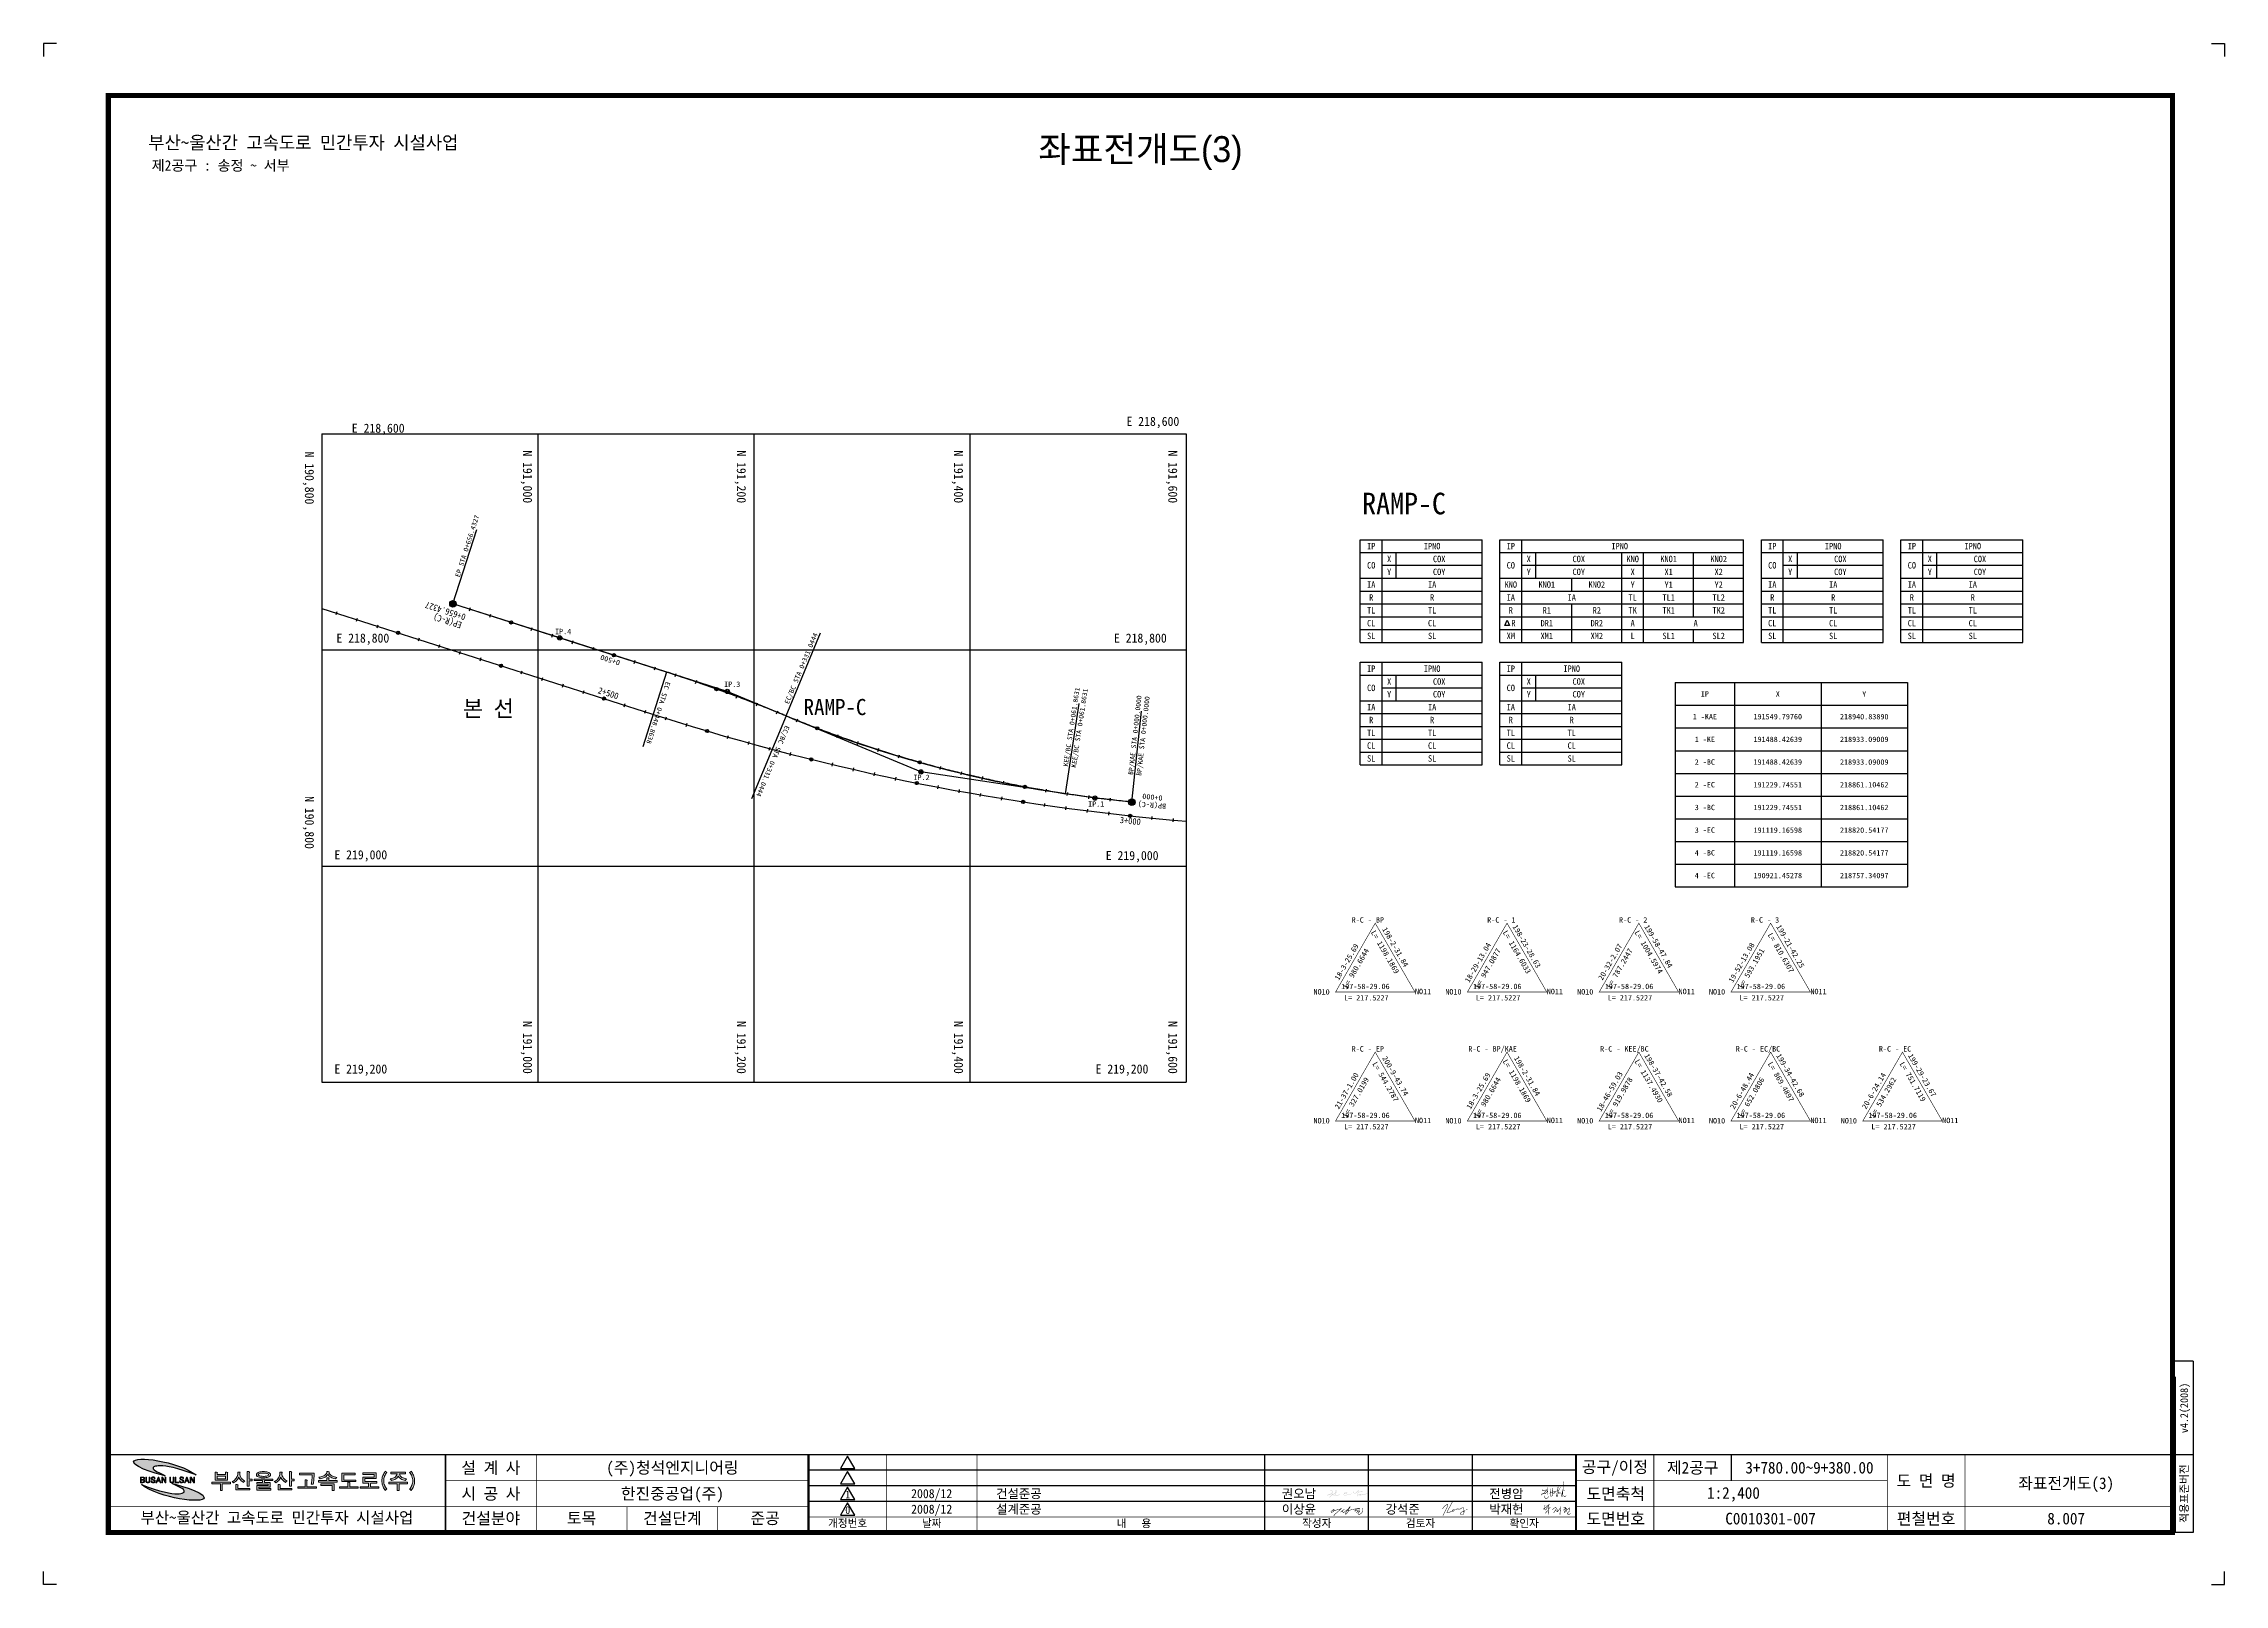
# Model space of a CAD drawing. Header units: millimetres. Extents: x 3554 to 5572, y 1490 to 2916.
import ezdxf
from ezdxf.enums import TextEntityAlignment as Align

# ---------------------------------------------------------------- set-up
doc = ezdxf.new("R2010")
doc.units = ezdxf.units.MM
for name, color, linetype in [('CA-ALGN-CNTL', 2, 'Continuous'), ('CA-ALGN-IPLN', 1, 'Continuous'), ('CA-ALGN-IPSM', 2, 'Continuous'), ('CA-ALGN-STSM', 2, 'Continuous'), ('CA-ALGN-TEXT', 3, 'Continuous'), ('CA-LEAL', 1, 'Continuous'), ('CA-LEAT', 3, 'Continuous'), ('CA-TABL-LIN1', 4, 'Continuous'), ('CA-TABL-LIN2', 1, 'Continuous'), ('CA-TABL-TEX1', 6, 'Continuous'), ('CA-TABL-TEX2', 3, 'Continuous'), ('CA-TEXT', 3, 'Continuous'), ('CV-GRID-LINE', 1, 'Continuous'), ('CV-GRID-TEXT', 4, 'Continuous'), ('CX-BORD', 3, 'Continuous'), ('CX-BORD-LIN1', 4, 'Continuous'), ('CX-BORD-LIN2', 3, 'Continuous'), ('CX-BORD-TEX2', 7, 'Continuous'), ('CX-BORD-TEX3', 6, 'Continuous'), ('CX-MISC', 2, 'Continuous'), ('CZ-TEX1', 6, 'Continuous')]:
    doc.layers.add(name, color=color, linetype=linetype)
doc.styles.add('GTXT', font='DotumChe.ttf')
doc.styles.add('TAEGULIM', font='DotumChe.ttf')
doc.styles.add('TB_TEXT', font='DotumChe.ttf')
doc.styles.add('TB_WBTXT', font='H2GTRE.TTF')
doc.styles.add('TB_WMTXT', font='DotumChe.ttf')

msp = doc.modelspace()

# ---------------------------------------------------------------- texts
at = {"layer": 'CA-ALGN-TEXT', "style": 'TAEGULIM'}
for s, height, rotation, p in [('0+656.4327', 6, 162.2731, (3944.8, 2387.5)), ('EP(R-C)', 6, 162.2731, (3941.2, 2380.1)), ('0+500', 4.8, 162.2731, (4087.6, 2344.6)), ('2+500', 6, 342.273, (4066.1, 2314.7)), ('0+000', 4.8, 173.8811, (4589.4, 2219.7)), ('3+000', 6, 353.8811, (4549.4, 2194.5)), ('BP(R-C) ', 4.8, 175.4291, (4592.6, 2212.3))]:
    msp.add_text(s, height=height, rotation=rotation, dxfattribs=at).set_placement(p)
at = {"layer": 'CA-ALGN-TEXT'}
for s, style, p in [('IP.4', 'TAEGULIM', (4026.9, 2369.2)), ('IP.3', 'TAEGULIM', (4183.4, 2320.4)), ('IP.2', 'TAEGULIM', (4358.6, 2234.2)), ('IP.1', 'TAEGULIM', (4520.3, 2209.6)), ('R-C - BP', 'GTXT', (4764.2, 2102.3)), ('R-C - 1', 'GTXT', (4889.7, 2102.3)), ('R-C - 2', 'GTXT', (5011.7, 2102.3)), ('R-C - 3', 'GTXT', (5133.7, 2102.3)), ('R-C - EP', 'GTXT', (4764.2, 1983)), ('R-C - BP/KAE', 'GTXT', (4872.2, 1983)), ('R-C - KEE/BC', 'GTXT', (4994.2, 1983)), ('R-C - EC/BC', 'GTXT', (5119.7, 1983)), ('R-C - EC', 'GTXT', (5252.2, 1983))]:
    msp.add_text(s, height=5, dxfattribs=dict(at, style=style)).set_placement(p)
at = {"layer": 'CA-LEAT', "style": 'TAEGULIM'}
for s, rotation, p in [('EP STA 0+656.4327', 72.2731, (3938.6, 2421.6)), ('EC/BC STA 0+331.0444', 67.4388, (4243.2, 2304.2)), ('EC STA 0+448.8638', 252.2731, (4129.5, 2325.6)), ('KEE/BC STA 0+061.8631', 81.4597, (4501.6, 2246.5)), ('KEE/BC STA 0+061.8631', 81.4597, (4509, 2245.4)), ('EC/BC STA 0+331.0444', 247.4388, (4240, 2285.1)), ('BP/KAE STA 0+000.0000', 83.8811, (4561.9, 2238.8)), ('BP/KAE STA 0+000.0000', 83.8811, (4569.4, 2238))]:
    msp.add_text(s, height=4.5, rotation=rotation, dxfattribs=at).set_placement(p)
at = {"layer": 'CA-TABL-TEX1', "style": 'GTXT'}
for s, height, p in [('IP', 5.94, (4782.3, 2450.7)), ('IP', 5.94, (4911.5, 2450.7)), ('IP', 5.94, (5153.5, 2450.7)), ('IP', 5.94, (5282.7, 2450.7)), ('CO', 5.94, (4782.3, 2432.9)), ('CO', 5.94, (4911.5, 2432.9)), ('KNO', 5.94, (5024.3, 2438.8)), ('X', 5.94, (5024.3, 2426.9)), ('CO', 5.94, (5153.5, 2432.9)), ('CO', 5.94, (5282.7, 2432.9)), ('IA', 5.94, (4782.3, 2415.1)), ('R', 5.94, (4782.3, 2403.2)), ('KNO', 5.94, (4911.5, 2415.1)), ('IA', 5.94, (4911.5, 2403.2)), ('TL', 5.94, (5024.3, 2403.2)), ('Y', 5.94, (5024.3, 2415.1)), ('IA', 5.94, (5153.5, 2415.1)), ('R', 5.94, (5153.5, 2403.2)), ('IA', 5.94, (5282.7, 2415.1)), ('R', 5.94, (5282.7, 2403.2)), ('TL', 5.94, (4782.3, 2391.3)), ('CL', 5.94, (4782.3, 2379.4)), ('R', 5.94, (4911.5, 2391.3)), ('TK', 5.94, (5024.3, 2391.3)), ('A', 5.94, (5024.3, 2379.4)), ('TL', 5.94, (5153.5, 2391.3)), ('CL', 5.94, (5153.5, 2379.4)), ('TL', 5.94, (5282.7, 2391.3)), ('CL', 5.94, (5282.7, 2379.4)), ('SL', 5.94, (4782.3, 2367.6)), ('XM', 5.94, (4911.5, 2367.6)), ('L', 5.94, (5024.3, 2367.6)), ('SL', 5.94, (5153.5, 2367.6)), ('SL', 5.94, (5282.7, 2367.6)), ('CO', 5.94, (4782.3, 2319.5)), ('IP', 5.94, (4782.3, 2337.3)), ('CO', 5.94, (4911.5, 2319.5)), ('IP', 5.94, (4911.5, 2337.3)), ('IA', 5.94, (4782.3, 2301.7)), ('IA', 5.94, (4911.5, 2301.7)), ('IP', 5, (5091.1, 2313.9)), ('X', 5, (5158.6, 2313.9)), ('Y', 5, (5238.6, 2313.9)), ('TL', 5.94, (4782.3, 2277.9)), ('R', 5.94, (4782.3, 2289.8)), ('TL', 5.94, (4911.5, 2277.9)), ('R', 5.94, (4911.5, 2289.8)), ('1 -KAE', 5, (5091.1, 2292.9)), ('CL', 5.94, (4782.3, 2266.1)), ('CL', 5.94, (4911.5, 2266.1)), ('1 -KE', 5, (5091.1, 2271.9)), ('SL', 5.94, (4782.3, 2254.2)), ('SL', 5.94, (4911.5, 2254.2)), ('2 -BC', 5, (5091.1, 2250.9)), ('2 -EC', 5, (5091.1, 2229.9)), ('3 -BC', 5, (5091.1, 2208.9)), ('3 -EC', 5, (5091.1, 2187.9)), ('4 -BC', 5, (5091.1, 2166.9)), ('4 -EC', 5, (5091.1, 2145.9))]:
    msp.add_text(s, height=height, rotation=360, dxfattribs=at).set_placement(p, align=Align.MIDDLE_CENTER)
msp.add_text('R', height=5.94, rotation=360, dxfattribs=at).set_placement((4914, 2379.5), align=Align.MIDDLE)
at = {"layer": 'CA-TABL-TEX1', "style": 'GTXT', "flags": 4}
for p in [(4838.7, 2450.7), (5012.3, 2450.7), (5209.9, 2450.7), (5339.1, 2450.7), (4838.7, 2337.3), (4967.9, 2337.3)]:
    msp.add_attdef('IPNO', text='', height=5.94, rotation=360, dxfattribs=at).set_placement(p, align=Align.MIDDLE)
at = {"layer": 'CA-TABL-TEX2', "style": 'GTXT'}
for s, height, p in [('Y', 5.94, (4798.9, 2426.9)), ('X', 5.94, (4798.9, 2438.8)), ('Y', 5.94, (4928.1, 2426.9)), ('X', 5.94, (4928.1, 2438.8)), ('Y', 5.94, (5170.1, 2426.9)), ('X', 5.94, (5170.1, 2438.8)), ('Y', 5.94, (5299.3, 2426.9)), ('X', 5.94, (5299.3, 2438.8)), ('X', 5.94, (4798.9, 2325.4)), ('X', 5.94, (4928.1, 2325.4)), ('Y', 5.94, (4798.9, 2313.6)), ('Y', 5.94, (4928.1, 2313.6)), ('191549.79760', 5, (5158.6, 2292.9)), ('218940.83890', 5, (5238.6, 2292.9)), ('191488.42639', 5, (5158.6, 2271.9)), ('218933.09009', 5, (5238.6, 2271.9)), ('191488.42639', 5, (5158.6, 2250.9)), ('218933.09009', 5, (5238.6, 2250.9)), ('191229.74551', 5, (5158.6, 2229.9)), ('218861.10462', 5, (5238.6, 2229.9)), ('191229.74551', 5, (5158.6, 2208.9)), ('218861.10462', 5, (5238.6, 2208.9)), ('191119.16598', 5, (5158.6, 2187.9)), ('218820.54177', 5, (5238.6, 2187.9)), ('191119.16598', 5, (5158.6, 2166.9)), ('218820.54177', 5, (5238.6, 2166.9)), ('190921.45278', 5, (5158.6, 2145.9)), ('218757.34097', 5, (5238.6, 2145.9))]:
    msp.add_text(s, height=height, rotation=360, dxfattribs=at).set_placement(p, align=Align.MIDDLE_CENTER)
at = {"layer": 'CA-TABL-TEX2', "style": 'GTXT', "flags": 4}
for tag, p in [('COX', (4845.2, 2438.8)), ('COY', (4845.2, 2426.9)), ('COX', (4974.4, 2438.8)), ('COY', (4974.4, 2426.9)), ('KNO1', (5057.6, 2438.8)), ('X1', (5057.6, 2426.9)), ('KNO2', (5103.9, 2438.8)), ('X2', (5103.9, 2426.9)), ('COX', (5216.5, 2438.8)), ('COY', (5216.5, 2426.9)), ('COX', (5345.7, 2438.8)), ('COY', (5345.7, 2426.9)), ('IA', (4838.7, 2415.1)), ('R', (4838.7, 2403.2)), ('KNO1', (4944.8, 2415.1)), ('IA', (4967.9, 2403.2)), ('KNO2', (4991.1, 2415.1)), ('TL1', (5057.6, 2403.2)), ('Y1', (5057.6, 2415.1)), ('TL2', (5103.9, 2403.2)), ('Y2', (5103.9, 2415.1)), ('IA', (5209.9, 2415.1)), ('R', (5209.9, 2403.2)), ('IA', (5339.1, 2415.1)), ('R', (5339.1, 2403.2)), ('TL', (4838.7, 2391.3)), ('CL', (4838.7, 2379.4)), ('DR1', (4944.8, 2379.4)), ('R1', (4944.8, 2391.3)), ('DR2', (4991.1, 2379.4)), ('R2', (4991.1, 2391.3)), ('TK1', (5057.6, 2391.3)), ('A', (5082.6, 2379.4)), ('TK2', (5103.9, 2391.3)), ('TL', (5209.9, 2391.3)), ('CL', (5209.9, 2379.4)), ('TL', (5339.1, 2391.3)), ('CL', (5339.1, 2379.4)), ('SL', (4838.7, 2367.6)), ('XM1', (4944.8, 2367.6)), ('XM2', (4991.1, 2367.6)), ('SL1', (5057.6, 2367.6)), ('SL2', (5103.9, 2367.6)), ('SL', (5209.9, 2367.6)), ('SL', (5339.1, 2367.6)), ('COX', (4845.2, 2325.4)), ('COX', (4974.4, 2325.4)), ('IA', (4838.7, 2301.7)), ('COY', (4845.2, 2313.6)), ('IA', (4967.9, 2301.7)), ('COY', (4974.4, 2313.6)), ('TL', (4838.7, 2277.9)), ('R', (4838.7, 2289.8)), ('TL', (4967.9, 2277.9)), ('R', (4967.9, 2289.8)), ('CL', (4838.7, 2266.1)), ('CL', (4967.9, 2266.1)), ('SL', (4838.7, 2254.2)), ('SL', (4967.9, 2254.2))]:
    msp.add_attdef(tag, text='', height=5.94, rotation=360, dxfattribs=at).set_placement(p, align=Align.MIDDLE)
at = {"layer": 'CA-TEXT'}
for s, height, style, p in [('본 선', 15, 'TAEGULIM', (3941.5, 2292.9)), ('RAMP-C', 15, 'TAEGULIM', (4256.9, 2294.3)), ('NO10', 5, 'GTXT', (4728.9, 2035.8)), ('197-58-29.06', 5, 'GTXT', (4754.5, 2040.8)), ('NO11', 5, 'GTXT', (4822.8, 2036.1)), ('NO10', 5, 'GTXT', (4850.9, 2035.8)), ('197-58-29.06', 5, 'GTXT', (4876.5, 2040.8)), ('NO11', 5, 'GTXT', (4944.8, 2036.1)), ('NO10', 5, 'GTXT', (4972.9, 2035.8)), ('197-58-29.06', 5, 'GTXT', (4998.5, 2040.8)), ('NO11', 5, 'GTXT', (5066.8, 2036.1)), ('NO10', 5, 'GTXT', (5094.9, 2035.8)), ('197-58-29.06', 5, 'GTXT', (5120.5, 2040.8)), ('NO11', 5, 'GTXT', (5188.8, 2036.1)), ('L= 217.5227', 5, 'GTXT', (4757.2, 2030.3)), ('L= 217.5227', 5, 'GTXT', (4879.2, 2030.3)), ('L= 217.5227', 5, 'GTXT', (5001.2, 2030.3)), ('L= 217.5227', 5, 'GTXT', (5123.2, 2030.3)), ('NO10', 5, 'GTXT', (4728.9, 1916.5)), ('197-58-29.06', 5, 'GTXT', (4754.5, 1921.5)), ('NO11', 5, 'GTXT', (4822.8, 1916.8)), ('NO10', 5, 'GTXT', (4850.9, 1916.5)), ('197-58-29.06', 5, 'GTXT', (4876.5, 1921.5)), ('NO11', 5, 'GTXT', (4944.8, 1916.8)), ('NO10', 5, 'GTXT', (4972.9, 1916.5)), ('197-58-29.06', 5, 'GTXT', (4998.5, 1921.5)), ('NO11', 5, 'GTXT', (5066.8, 1916.8)), ('NO10', 5, 'GTXT', (5094.9, 1916.5)), ('197-58-29.06', 5, 'GTXT', (5120.5, 1921.5)), ('NO11', 5, 'GTXT', (5188.8, 1916.8)), ('NO10', 5, 'GTXT', (5216.9, 1916.5)), ('197-58-29.06', 5, 'GTXT', (5242.5, 1921.5)), ('NO11', 5, 'GTXT', (5310.8, 1916.8)), ('L= 217.5227', 5, 'GTXT', (4757.2, 1911)), ('L= 217.5227', 5, 'GTXT', (4879.2, 1911)), ('L= 217.5227', 5, 'GTXT', (5001.2, 1911)), ('L= 217.5227', 5, 'GTXT', (5123.2, 1911)), ('L= 217.5227', 5, 'GTXT', (5245.2, 1911))]:
    msp.add_text(s, height=height, dxfattribs=dict(at, style=style)).set_placement(p)
at = {"layer": 'CA-TEXT', "style": 'GTXT'}
for s, rotation, p in [('198-23-28.63', 299.9993, (4912.9, 2098.6)), ('199-58-47.84', 299.9993, (5034.9, 2098.6)), ('199-21-42.25', 299.9993, (5156.9, 2098.6)), ('L= 1198.1869', 299.9993, (4781.8, 2093.3)), ('198-2-31.84', 299.9993, (4792.2, 2096.3)), ('L= 1164.6033', 299.9993, (4903.8, 2093.3)), ('L= 1004.5974', 299.9993, (5025.8, 2093.3)), ('L= 810.6307', 299.9993, (5149.1, 2091)), ('18-3-25.69', 60.0007, (4752.3, 2048.5)), ('L= 980.6644', 60.0007, (4760, 2041)), ('18-29-13.04', 60.0007, (4872.9, 2046.3)), ('L= 947.0877', 60.0007, (4882, 2041)), ('20-32-2.07', 60.0007, (4996.3, 2048.5)), ('L= 787.2447', 60.0007, (5004, 2041)), ('19-52-13.08', 60.0007, (5116.9, 2046.3)), ('L= 593.1951', 60.0007, (5126, 2041)), ('200-9-43.74', 299.9993, (4792.2, 1977)), ('198-2-31.84', 299.9993, (4914.2, 1977)), ('198-37-42.58', 299.9993, (5034.9, 1979.3)), ('199-34-42.68', 299.9993, (5156.9, 1979.3)), ('199-29-23.67', 299.9993, (5278.9, 1979.3)), ('21-37-1.00', 60.0007, (4752.3, 1929.2)), ('L= 544.2787', 299.9993, (4783.1, 1971.7)), ('18-3-25.69', 60.0007, (4874.3, 1929.2)), ('L= 1198.1869', 299.9993, (4903.8, 1974)), ('18-46-59.03', 60.0007, (4994.9, 1927)), ('L= 1137.4930', 299.9993, (5025.8, 1974)), ('20-6-48.44', 60.0007, (5118.3, 1929.2)), ('L= 869.4897', 299.9993, (5149.1, 1971.7)), ('20-6-24.14', 60.0007, (5240.3, 1929.2)), ('L= 751.7119', 299.9993, (5271.1, 1971.7)), ('L= 327.0199', 60.0007, (4760, 1921.7)), ('L= 980.6644', 60.0007, (4882, 1921.7)), ('L= 919.9878', 60.0007, (5004, 1921.7)), ('L= 652.0806', 60.0007, (5126, 1921.7)), ('L= 534.2962', 60.0007, (5248, 1921.7))]:
    msp.add_text(s, height=5, rotation=rotation, dxfattribs=at).set_placement(p)
at = {"layer": 'CV-GRID-TEXT', "style": 'TAEGULIM'}
for s, p in [('E 218,600', (3838.8, 2555.6)), ('E 218,600', (4555.8, 2561.9)), ('E 218,800', (3824.6, 2361.4)), ('E 218,800', (4544.2, 2361.4)), ('E 219,000', (3822.7, 2160.9)), ('E 219,000', (4536.6, 2160.2)), ('E 219,200', (3822.7, 1962.7)), ('E 219,200', (4527.2, 1962.7))]:
    msp.add_text(s, height=8.4, dxfattribs=at).set_placement(p)
for s, p in [('N 190,800', (3795.4, 2489.3)), ('N 191,000', (3997.3, 2490.4)), ('N 191,200', (4195.2, 2490.4)), ('N 191,400', (4396.2, 2490.4)), ('N 191,600', (4594.5, 2490.4)), ('N 190,800', (3795.4, 2170.5)), ('N 191,000', (3997.3, 1962.4)), ('N 191,200', (4195.2, 1962.4)), ('N 191,400', (4396.2, 1962.4)), ('N 191,600', (4594.5, 1962.4))]:
    msp.add_text(s, height=8.4, rotation=270, dxfattribs=at).set_placement(p, align=Align.RIGHT)
at = {"layer": 'CZ-TEX1', "style": 'TAEGULIM'}
msp.add_text('RAMP-C', height=20, dxfattribs=at).set_placement((4773.9, 2480.1))

# ---------------------------------------------------------------- blocks, each defined once
blk = doc.blocks.new('CXGLOGO-EX흑백1')
h = blk.add_hatch(color=74)
edge = h.paths.add_edge_path()
edge.add_spline(control_points=[(3.24, 1.49), (1.67, 2.6), (-1.78, 3.37), (-1.38, 4.71), (-1.38, 4.71), (-1.38, 4.71), (0.38, 7.51), (15.15, 1.88), (15.15, 1.88), (8, 7.3), (-8.94, 9.33), (-8.99, 6.91), (-8.99, 6.91), (-9.03, 4.5), (3.24, 1.49), (3.24, 1.49)], knot_values=[0, 0, 0, 0, 0.25, 0.25, 0.25, 0.25, 0.5, 0.5, 0.5, 0.5, 0.75, 0.75, 0.75, 0.75, 1, 1, 1, 1], degree=3, periodic=0)
h = blk.add_hatch(color=256)
h.paths.add_polyline_path([(11.6, 0.69), (11.94, -0.26), (11.26, -0.26)], flags=16)
h.paths.add_polyline_path([(12.25, -1.14), (12.54, -1.14), (11.73, 1.06), (11.48, 1.06), (10.67, -1.14), (10.96, -1.14), (11.18, -0.49), (12.02, -0.49)])
h.paths.add_polyline_path([(1.54, -1.14), (0.73, 1.06), (0.48, 1.06), (-0.33, -1.14), (-0.04, -1.14), (0.19, -0.49), (1.03, -0.49), (1.25, -1.14)])
h.paths.add_polyline_path([(1.9, -1.14), (2.17, -1.14), (2.17, 0.61), (3.23, -1.14), (3.52, -1.14), (3.52, 1.06), (3.25, 1.06), (3.25, -0.65), (2.21, 1.06), (1.9, 1.06)])
h.paths.add_polyline_path([(5.3, -0.69), (5.27, -0.48), (5.27, 1.06), (5, 1.06), (5, -0.45), (5.03, -0.7), (5.1, -0.9), (5.16, -0.98), (5.32, -1.1), (5.52, -1.17), (5.77, -1.2), (5.79, -1.2), (6.04, -1.17), (6.25, -1.1), (6.41, -1), (6.41, -0.99), (6.53, -0.82), (6.59, -0.61), (6.6, -0.45), (6.6, 1.06), (6.33, 1.06), (6.33, -0.46), (6.29, -0.7), (6.19, -0.86), (6.01, -0.96), (5.79, -0.98), (5.55, -0.94), (5.4, -0.86)])
h.paths.add_polyline_path([(7.36, 1.06), (7.09, 1.06), (7.09, -1.14), (8.47, -1.14), (8.47, -0.93), (7.36, -0.93)])
h.paths.add_polyline_path([(10.02, 1.02), (9.81, 1.08), (9.56, 1.11), (9.56, 1.11), (9.3, 1.08), (9.1, 1.02), (9.01, 0.95), (8.88, 0.78), (8.84, 0.56), (8.84, 0.54), (8.88, 0.31), (9, 0.15), (9.13, 0.06), (9.37, -0.05), (9.48, -0.09), (9.53, -0.11), (9.76, -0.21), (9.83, -0.25), (10, -0.36), (10.06, -0.48), (10.08, -0.62), (10.02, -0.84), (9.94, -0.9), (9.76, -0.97), (9.57, -0.98), (9.32, -0.94), (9.17, -0.86), (9.07, -0.7), (9.04, -0.45), (8.77, -0.45), (8.8, -0.69), (8.87, -0.89), (8.94, -0.99), (9.1, -1.1), (9.31, -1.17), (9.56, -1.2), (9.57, -1.2), (9.84, -1.17), (10.04, -1.12), (10.15, -1.05), (10.28, -0.89), (10.34, -0.68), (10.35, -0.58), (10.32, -0.35), (10.21, -0.18), (10.18, -0.16), (10.05, -0.07), (9.82, 0.03), (9.65, 0.11), (9.38, 0.22), (9.22, 0.31), (9.21, 0.32), (9.13, 0.51), (9.13, 0.57), (9.2, 0.78), (9.25, 0.82), (9.45, 0.89), (9.55, 0.9), (9.78, 0.85), (9.9, 0.77), (10.02, 0.59), (10.05, 0.47), (10.32, 0.47), (10.28, 0.71), (10.17, 0.89), (10.17, 0.9)])
h.paths.add_polyline_path([(12.89, -1.14), (13.16, -1.14), (13.16, 0.61), (14.23, -1.14), (14.52, -1.14), (14.52, 1.06), (14.24, 1.06), (14.24, -0.65), (13.2, 1.06), (12.89, 1.06)])
h.paths.add_polyline_path([(0.27, -0.26), (0.61, 0.69), (0.95, -0.26)], flags=16)
h.paths.add_polyline_path([(-5.98, 0.11), (-5.98, 0.84), (-5.48, 0.84), (-5.24, 0.81), (-5.13, 0.75), (-5.04, 0.57), (-5.04, 0.49), (-5.09, 0.27), (-5.16, 0.19), (-5.34, 0.12), (-5.5, 0.11)], flags=16)
h.paths.add_polyline_path([(-5.98, -0.93), (-5.98, -0.1), (-5.44, -0.1), (-5.2, -0.13), (-5.1, -0.17), (-4.98, -0.33), (-4.96, -0.52), (-5.01, -0.75), (-5.09, -0.85), (-5.27, -0.92), (-5.44, -0.93)], flags=16)
h.paths.add_polyline_path([(-5.12, 1.02), (-5.35, 1.06), (-5.4, 1.06), (-6.25, 1.06), (-6.25, -1.14), (-5.37, -1.14), (-5.12, -1.12), (-4.92, -1.05), (-4.85, -0.99), (-4.74, -0.83), (-4.69, -0.61), (-4.68, -0.52), (-4.72, -0.28), (-4.81, -0.13), (-4.98, 0), (-5.07, 0.03), (-4.88, 0.15), (-4.85, 0.19), (-4.77, 0.39), (-4.76, 0.5), (-4.8, 0.72), (-4.92, 0.9), (-4.94, 0.91)])
h.paths.add_polyline_path([(-3.97, -0.69), (-3.99, -0.48), (-3.99, 1.06), (-4.26, 1.06), (-4.26, -0.45), (-4.24, -0.7), (-4.16, -0.9), (-4.1, -0.98), (-3.95, -1.1), (-3.74, -1.17), (-3.49, -1.2), (-3.48, -1.2), (-3.22, -1.17), (-3.01, -1.1), (-2.86, -1), (-2.85, -0.99), (-2.74, -0.82), (-2.68, -0.61), (-2.66, -0.45), (-2.66, 1.06), (-2.94, 1.06), (-2.94, -0.46), (-2.97, -0.7), (-3.08, -0.86), (-3.26, -0.96), (-3.47, -0.98), (-3.72, -0.94), (-3.87, -0.86)])
h.paths.add_polyline_path([(-0.83, 0.9), (-0.97, 1.02), (-1.18, 1.08), (-1.44, 1.11), (-1.69, 1.08), (-1.89, 1.02), (-1.98, 0.95), (-2.11, 0.78), (-2.16, 0.56), (-2.16, 0.54), (-2.12, 0.31), (-2, 0.15), (-1.86, 0.06), (-1.63, -0.05), (-1.52, -0.09), (-1.47, -0.11), (-1.24, -0.21), (-1.17, -0.25), (-1, -0.36), (-0.93, -0.48), (-0.92, -0.62), (-0.97, -0.84), (-1.05, -0.9), (-1.23, -0.97), (-1.42, -0.98), (-1.67, -0.94), (-1.82, -0.86), (-1.92, -0.7), (-1.96, -0.45), (-2.22, -0.45), (-2.2, -0.69), (-2.12, -0.89), (-2.05, -0.99), (-1.89, -1.1), (-1.69, -1.17), (-1.43, -1.2), (-1.42, -1.2), (-1.16, -1.17), (-0.96, -1.12), (-0.85, -1.05), (-0.71, -0.89), (-0.65, -0.68), (-0.64, -0.58), (-0.68, -0.35), (-0.79, -0.18), (-0.81, -0.16), (-0.95, -0.07), (-1.17, 0.03), (-1.35, 0.11), (-1.61, 0.22), (-1.77, 0.31), (-1.78, 0.32), (-1.86, 0.51), (-1.86, 0.57), (-1.79, 0.78), (-1.74, 0.82), (-1.55, 0.89), (-1.44, 0.9), (-1.22, 0.85), (-1.09, 0.77), (-0.97, 0.59), (-0.95, 0.47), (-0.68, 0.47), (-0.72, 0.71), (-0.82, 0.89)])
h = blk.add_hatch(color=256)
h.paths.add_polyline_path([(63.25, -2.21), (67.68, -2.21), (67.68, -4.14), (68.44, -4.14), (68.44, -1.6), (63.25, -1.6)])
h.paths.add_polyline_path([(74.44, -1.23), (74.5, -1.07), (74.18, -0.99), (73.66, -0.99), (73.66, -2.67), (70.41, -2.67), (70.41, -3.28), (77.61, -3.28), (77.61, -2.67), (74.41, -2.67), (74.41, -1.3)])
h.paths.add_polyline_path([(93.49, -1.61), (96.71, -1.61), (96.71, -0.99), (89.51, -0.99), (89.51, -1.61), (92.73, -1.61), (92.73, -4.14), (93.49, -4.14)])
h.paths.add_polyline_path([(98.53, -1.72), (98.37, -2.14), (98.33, -2.24), (98.14, -2.64), (97.91, -3.02), (97.66, -3.37), (97.51, -3.56), (98.15, -4.08), (98.41, -3.72), (98.64, -3.35), (98.84, -2.96), (99.02, -2.55), (99.1, -2.3), (99.23, -1.88), (99.33, -1.44), (99.4, -1.01), (99.43, -0.57), (99.43, -0.39), (99.41, 0.03), (99.35, 0.47), (99.26, 0.9), (99.13, 1.34), (99.11, 1.39), (98.97, 1.77), (98.79, 2.15), (98.58, 2.55), (98.35, 2.95), (98.16, 3.25), (97.51, 2.85), (97.76, 2.5), (97.99, 2.12), (98.19, 1.72), (98.35, 1.32), (98.51, 0.88), (98.62, 0.44), (98.69, 0.02), (98.72, -0.4), (98.72, -0.42), (98.7, -0.86), (98.63, -1.29)])
h.paths.add_polyline_path([(93.89, 1.53), (93.7, 1.9), (93.59, 2.25), (95.94, 2.25), (95.94, 2.86), (90.28, 2.86), (90.28, 2.25), (92.65, 2.25), (92.53, 1.84), (92.33, 1.47), (92.04, 1.16), (91.73, 0.92), (91.38, 0.74), (91, 0.59), (90.57, 0.47), (90.09, 0.38), (89.95, 0.36), (90.26, 0.07), (90.53, -0.26), (90.95, -0.16), (91.37, -0.02), (91.77, 0.15), (92.15, 0.37), (92.57, 0.66), (92.88, 0.96), (93.09, 1.27), (93.11, 1.32), (93.33, 1.02), (93.63, 0.73), (94.03, 0.44), (94.15, 0.37), (94.54, 0.16), (94.94, -0.02), (95.35, -0.17), (95.77, -0.28), (96, 0.01), (96.29, 0.32), (95.8, 0.42), (95.36, 0.55), (94.97, 0.7), (94.62, 0.88), (94.53, 0.93), (94.17, 1.21)])
h.paths.add_polyline_path([(86.94, -1.7), (87.06, -2.13), (87.12, -2.3), (87.28, -2.72), (87.46, -3.12), (87.67, -3.51), (87.91, -3.88), (88.06, -4.08), (88.71, -3.56), (88.44, -3.21), (88.2, -2.85), (87.98, -2.45), (87.89, -2.24), (87.73, -1.81), (87.61, -1.38), (87.54, -0.96), (87.51, -0.52), (87.51, -0.42), (87.53, -0.01), (87.6, 0.42), (87.7, 0.86), (87.85, 1.3), (87.85, 1.32), (88.03, 1.74), (88.24, 2.13), (88.46, 2.51), (88.71, 2.85), (88.05, 3.25), (87.8, 2.85), (87.57, 2.45), (87.37, 2.06), (87.21, 1.67), (87.1, 1.39), (86.97, 0.95), (86.88, 0.52), (86.82, 0.08), (86.8, -0.35), (86.8, -0.39), (86.81, -0.83), (86.86, -1.26)])
h.paths.add_polyline_path([(79.45, 1.02), (79.45, -1.26), (81.7, -1.26), (81.7, -2.67), (78.45, -2.67), (78.45, -3.28), (85.65, -3.28), (85.65, -2.67), (82.45, -2.67), (82.45, -1.49), (82.46, -1.45), (82.49, -1.41), (82.54, -1.33), (82.55, -1.26), (84.84, -1.26), (84.84, -0.65), (80.21, -0.65), (80.21, 0.42), (84.56, 0.42), (84.56, 2.62), (79.47, 2.62), (79.47, 2), (83.8, 2), (83.8, 1.02)])
h.paths.add_polyline_path([(76.55, 2.56), (71.31, 2.56), (71.31, -0.7), (76.71, -0.7), (76.71, -0.1), (72.08, -0.1), (72.08, 1.94), (76.55, 1.94)])
h.paths.add_polyline_path([(66.12, 0.8), (65.59, 0.8), (65.59, -0.3), (62.37, -0.3), (62.37, -0.9), (69.57, -0.9), (69.57, -0.3), (66.36, -0.3), (66.36, 0.47), (66.39, 0.55), (66.45, 0.71)])
h.paths.add_polyline_path([(66.51, 3.1), (66.13, 3.15), (65.62, 3.15), (65.55, 2.77), (65.38, 2.41), (65.1, 2.07), (64.75, 1.78), (64.42, 1.56), (64.06, 1.38), (63.66, 1.22), (63.23, 1.08), (62.77, 0.98), (62.49, 0.94), (62.76, 0.65), (63.01, 0.34), (63.46, 0.46), (63.9, 0.59), (64.3, 0.74), (64.68, 0.92), (64.87, 1.02), (65.3, 1.3), (65.63, 1.59), (65.88, 1.89), (65.96, 2.01), (66.16, 1.71), (66.45, 1.42), (66.83, 1.14), (67.1, 0.98), (67.47, 0.78), (67.87, 0.62), (68.3, 0.47), (68.73, 0.35), (68.84, 0.33), (69.11, 0.62), (69.42, 0.91), (68.98, 0.98), (68.55, 1.09), (68.14, 1.24), (67.74, 1.41), (67.49, 1.55), (67.05, 1.83), (66.72, 2.14), (66.5, 2.44), (66.43, 2.62), (66.42, 2.8), (66.49, 2.95)])
h.paths.add_polyline_path([(41.14, 1.3), (40.63, 1.32), (40.18, 1.37), (39.79, 1.46), (39.64, 1.51), (39.23, 1.76), (39.15, 1.95), (39.32, 2.24), (39.64, 2.4), (39.99, 2.5), (40.41, 2.56), (40.9, 2.59), (41.14, 2.6), (41.65, 2.58), (42.1, 2.53), (42.48, 2.44), (42.62, 2.4), (43.03, 2.16), (43.12, 1.95), (42.94, 1.67), (42.62, 1.51), (42.27, 1.41), (41.85, 1.34), (41.36, 1.3)], flags=16)
h.paths.add_polyline_path([(41.55, 3.14), (41.14, 3.15), (40.62, 3.13), (40.15, 3.09), (39.72, 3.01), (39.35, 2.9), (39.08, 2.79), (38.67, 2.52), (38.44, 2.21), (38.39, 1.95), (38.48, 1.6), (38.76, 1.31), (39.08, 1.12), (39.42, 0.98), (39.8, 0.87), (40.23, 0.8), (40.71, 0.76), (41.14, 0.75), (41.65, 0.76), (42.12, 0.81), (42.54, 0.89), (42.92, 1), (43.19, 1.12), (43.6, 1.39), (43.83, 1.7), (43.88, 1.95), (43.79, 2.3), (43.51, 2.6), (43.19, 2.79), (42.85, 2.92), (42.47, 3.03), (42.03, 3.1)])
h.paths.add_polyline_path([(47.59, -1.92), (47.27, -1.84), (46.75, -1.84), (46.75, -3.95), (52.12, -3.95), (52.12, -3.34), (47.52, -3.34), (47.52, -2.2), (47.52, -2.14), (47.55, -2.09)])
h.paths.add_polyline_path([(31.34, -1.92), (31.02, -1.84), (30.5, -1.84), (30.5, -3.95), (35.87, -3.95), (35.87, -3.34), (31.27, -3.34), (31.27, -2.2), (31.27, -2.14), (31.29, -2.09)])
h.paths.add_polyline_path([(42.94, -1.66), (42.94, -2.22), (38.57, -2.22), (38.57, -4.04), (43.94, -4.04), (43.94, -3.43), (39.33, -3.43), (39.33, -2.84), (43.7, -2.84), (43.7, -1.05), (41.51, -1.05), (41.51, -0.34), (44.73, -0.34), (44.73, 0.27), (37.53, 0.27), (37.53, -0.34), (40.75, -0.34), (40.75, -1.05), (38.57, -1.05), (38.57, -1.66)])
h.paths.add_polyline_path([(21.28, -0.99), (21.28, -1.61), (24.5, -1.61), (24.5, -4.14), (25.26, -4.14), (25.26, -1.61), (28.48, -1.61), (28.48, -0.99)])
h.paths.add_polyline_path([(51.7, 3.15), (51.16, 3.15), (51.16, -2.53), (51.92, -2.53), (51.92, -0.36), (52.98, -0.36), (52.98, 0.26), (51.92, 0.26), (51.92, 2.67), (51.94, 2.77), (51.98, 2.87), (52.02, 3.07)])
h.paths.add_polyline_path([(48.36, 2.89), (47.98, 2.94), (47.48, 2.94), (47.48, 2.49), (47.44, 2.06), (47.35, 1.64), (47.2, 1.23), (47.01, 0.84), (46.93, 0.69), (46.66, 0.31), (46.37, -0.01), (46.04, -0.29), (45.68, -0.5), (45.32, -0.65), (45.61, -0.92), (45.89, -1.23), (46.26, -0.98), (46.6, -0.71), (46.92, -0.41), (47.04, -0.28), (47.33, 0.08), (47.57, 0.45), (47.76, 0.83), (47.84, 1.05), (48.01, 0.66), (48.24, 0.28), (48.51, -0.08), (48.82, -0.41), (49.15, -0.7), (49.5, -0.96), (49.6, -1.02), (49.91, -0.72), (50.23, -0.43), (49.86, -0.27), (49.51, -0.04), (49.19, 0.26), (48.87, 0.62), (48.84, 0.66), (48.57, 1.07), (48.37, 1.48), (48.26, 1.87), (48.22, 2.19), (48.25, 2.48), (48.33, 2.7)])
h.paths.add_polyline_path([(35.45, 3.15), (34.91, 3.15), (34.91, -2.53), (35.67, -2.53), (35.67, -0.36), (36.73, -0.36), (36.73, 0.26), (35.67, 0.26), (35.67, 2.67), (35.69, 2.77), (35.73, 2.87), (35.77, 3.07)])
h.paths.add_polyline_path([(32.11, 2.89), (31.73, 2.94), (31.23, 2.94), (31.23, 2.49), (31.19, 2.06), (31.09, 1.64), (30.95, 1.23), (30.76, 0.84), (30.68, 0.69), (30.41, 0.31), (30.12, -0.01), (29.79, -0.29), (29.43, -0.5), (29.07, -0.65), (29.36, -0.92), (29.64, -1.23), (30.01, -0.98), (30.35, -0.71), (30.67, -0.41), (30.79, -0.28), (31.08, 0.08), (31.32, 0.45), (31.51, 0.83), (31.59, 1.05), (31.76, 0.66), (31.99, 0.28), (32.26, -0.08), (32.57, -0.41), (32.89, -0.7), (33.25, -0.96), (33.35, -1.02), (33.65, -0.72), (33.97, -0.43), (33.61, -0.27), (33.26, -0.04), (32.93, 0.26), (32.62, 0.62), (32.59, 0.66), (32.32, 1.07), (32.12, 1.48), (32.01, 1.87), (31.97, 2.19), (32, 2.48), (32.08, 2.7)])
h.paths.add_polyline_path([(26.51, 1.39), (26.51, 0.4), (23.29, 0.4), (23.29, 1.39)], flags=16)
h.paths.add_polyline_path([(27.32, 2.66), (27.37, 2.83), (27, 2.91), (26.51, 2.91), (26.51, 2), (23.29, 2), (23.29, 2.58), (23.3, 2.62), (23.33, 2.67), (23.39, 2.83), (22.99, 2.91), (22.53, 2.91), (22.53, -0.21), (27.28, -0.21), (27.28, 2.56), (27.29, 2.62)])
h.paths.add_polyline_path([(58, -0.14), (57.69, -0.06), (57.16, -0.06), (57.16, -2.67), (54.33, -2.67), (54.33, -3.28), (61.53, -3.28), (61.53, -2.67), (57.92, -2.67), (57.92, -0.45), (57.92, -0.39), (57.96, -0.32)])
h.paths.add_polyline_path([(60.7, 2.5), (55.01, 2.5), (55.01, 1.88), (59.93, 1.88), (59.93, 1.55), (59.9, 1.14), (59.86, 0.66), (59.82, 0.12), (59.76, -0.41), (59.7, -0.88), (59.65, -1.29), (59.59, -1.65), (59.59, -1.67), (59.95, -1.69), (60.35, -1.73), (60.41, -1.34), (60.46, -0.92), (60.51, -0.47), (60.56, 0.01), (60.58, 0.23), (60.62, 0.71), (60.65, 1.18), (60.67, 1.62), (60.69, 2.04), (60.7, 2.45)])
h = blk.add_hatch(color=142)
edge = h.paths.add_edge_path()
edge.add_spline(control_points=[(5.98, -1.49), (7.55, -2.6), (11, -3.37), (10.6, -4.71), (10.6, -4.71), (10.6, -4.71), (8.84, -7.51), (-5.93, -1.88), (-5.93, -1.88), (1.22, -7.3), (18.17, -9.33), (18.21, -6.91), (18.21, -6.91), (18.25, -4.5), (5.98, -1.49), (5.98, -1.49)], knot_values=[0, 0, 0, 0, 0.25, 0.25, 0.25, 0.25, 0.5, 0.5, 0.5, 0.5, 0.75, 0.75, 0.75, 0.75, 1, 1, 1, 1], degree=3, periodic=0)
at = {"lineweight": 0}
for points in [[(-5.12, 1.02), (-5.35, 1.06), (-5.4, 1.06), (-6.25, 1.06), (-6.25, -1.14), (-5.37, -1.14), (-5.12, -1.12), (-4.92, -1.05), (-4.85, -0.99), (-4.74, -0.83), (-4.69, -0.61), (-4.68, -0.52), (-4.72, -0.28), (-4.81, -0.13), (-4.98, 0), (-5.07, 0.03), (-4.88, 0.15), (-4.85, 0.19), (-4.77, 0.39), (-4.76, 0.5), (-4.8, 0.72), (-4.92, 0.9), (-4.94, 0.91)], [(-5.98, 0.11), (-5.98, 0.84), (-5.48, 0.84), (-5.24, 0.81), (-5.13, 0.75), (-5.04, 0.57), (-5.04, 0.49), (-5.09, 0.27), (-5.16, 0.19), (-5.34, 0.12), (-5.5, 0.11)], [(-3.97, -0.69), (-3.99, -0.48), (-3.99, 1.06), (-4.26, 1.06), (-4.26, -0.45), (-4.24, -0.7), (-4.16, -0.9), (-4.1, -0.98), (-3.95, -1.1), (-3.74, -1.17), (-3.49, -1.2), (-3.48, -1.2), (-3.22, -1.17), (-3.01, -1.1), (-2.86, -1), (-2.85, -0.99), (-2.74, -0.82), (-2.68, -0.61), (-2.66, -0.45), (-2.66, 1.06), (-2.94, 1.06), (-2.94, -0.46), (-2.97, -0.7), (-3.08, -0.86), (-3.26, -0.96), (-3.47, -0.98), (-3.72, -0.94), (-3.87, -0.86)], [(-0.83, 0.9), (-0.97, 1.02), (-1.18, 1.08), (-1.44, 1.11), (-1.69, 1.08), (-1.89, 1.02), (-1.98, 0.95), (-2.11, 0.78), (-2.16, 0.56), (-2.16, 0.54), (-2.12, 0.31), (-2, 0.15), (-1.86, 0.06), (-1.63, -0.05), (-1.52, -0.09), (-1.47, -0.11), (-1.24, -0.21), (-1.17, -0.25), (-1, -0.36), (-0.93, -0.48), (-0.92, -0.62), (-0.97, -0.84), (-1.05, -0.9), (-1.23, -0.97), (-1.42, -0.98), (-1.67, -0.94), (-1.82, -0.86), (-1.92, -0.7), (-1.96, -0.45), (-1.96, -0.45), (-2.22, -0.45), (-2.2, -0.69), (-2.12, -0.89), (-2.05, -0.99), (-1.89, -1.1), (-1.69, -1.17), (-1.43, -1.2), (-1.42, -1.2), (-1.16, -1.17), (-0.96, -1.12), (-0.85, -1.05), (-0.71, -0.89), (-0.65, -0.68), (-0.64, -0.58), (-0.68, -0.35), (-0.79, -0.18), (-0.81, -0.16), (-0.95, -0.07), (-1.17, 0.03), (-1.35, 0.11), (-1.61, 0.22), (-1.77, 0.31), (-1.78, 0.32), (-1.86, 0.51), (-1.86, 0.57), (-1.79, 0.78), (-1.74, 0.82), (-1.55, 0.89), (-1.44, 0.9), (-1.22, 0.85), (-1.09, 0.77), (-0.97, 0.59), (-0.95, 0.47), (-0.68, 0.47), (-0.72, 0.71), (-0.82, 0.89)], [(1.54, -1.14), (0.73, 1.06), (0.48, 1.06), (-0.33, -1.14), (-0.04, -1.14), (0.19, -0.49), (1.03, -0.49), (1.25, -1.14)], [(0.27, -0.26), (0.61, 0.69), (0.95, -0.26)], [(1.9, -1.14), (2.17, -1.14), (2.17, 0.61), (3.23, -1.14), (3.52, -1.14), (3.52, 1.06), (3.25, 1.06), (3.25, -0.65), (2.21, 1.06), (1.9, 1.06)], [(5.3, -0.69), (5.27, -0.48), (5.27, 1.06), (5, 1.06), (5, -0.45), (5.03, -0.7), (5.1, -0.9), (5.16, -0.98), (5.32, -1.1), (5.52, -1.17), (5.77, -1.2), (5.79, -1.2), (6.04, -1.17), (6.25, -1.1), (6.41, -1), (6.41, -0.99), (6.53, -0.82), (6.59, -0.61), (6.6, -0.45), (6.6, 1.06), (6.33, 1.06), (6.33, -0.46), (6.29, -0.7), (6.19, -0.86), (6.01, -0.96), (5.79, -0.98), (5.55, -0.94), (5.4, -0.86)], [(7.36, 1.06), (7.09, 1.06), (7.09, -1.14), (8.47, -1.14), (8.47, -0.93), (7.36, -0.93)], [(10.02, 1.02), (9.81, 1.08), (9.56, 1.11), (9.56, 1.11), (9.3, 1.08), (9.1, 1.02), (9.01, 0.95), (8.88, 0.78), (8.84, 0.56), (8.84, 0.54), (8.88, 0.31), (9, 0.15), (9.13, 0.06), (9.37, -0.05), (9.48, -0.09), (9.53, -0.11), (9.76, -0.21), (9.83, -0.25), (10, -0.36), (10.06, -0.48), (10.08, -0.62), (10.02, -0.84), (9.94, -0.9), (9.76, -0.97), (9.57, -0.98), (9.32, -0.94), (9.17, -0.86), (9.07, -0.7), (9.04, -0.45), (9.04, -0.45), (8.77, -0.45), (8.8, -0.69), (8.87, -0.89), (8.94, -0.99), (9.1, -1.1), (9.31, -1.17), (9.56, -1.2), (9.57, -1.2), (9.84, -1.17), (10.04, -1.12), (10.15, -1.05), (10.28, -0.89), (10.34, -0.68), (10.35, -0.58), (10.32, -0.35), (10.21, -0.18), (10.18, -0.16), (10.05, -0.07), (9.82, 0.03), (9.65, 0.11), (9.38, 0.22), (9.22, 0.31), (9.21, 0.32), (9.13, 0.51), (9.13, 0.57), (9.2, 0.78), (9.25, 0.82), (9.45, 0.89), (9.55, 0.9), (9.78, 0.85), (9.9, 0.77), (10.02, 0.59), (10.05, 0.47), (10.32, 0.47), (10.28, 0.71), (10.17, 0.89), (10.17, 0.9)], [(12.25, -1.14), (12.54, -1.14), (11.73, 1.06), (11.48, 1.06), (10.67, -1.14), (10.96, -1.14), (11.18, -0.49), (12.02, -0.49)], [(11.6, 0.69), (11.94, -0.26), (11.26, -0.26)], [(12.89, -1.14), (13.16, -1.14), (13.16, 0.61), (14.23, -1.14), (14.52, -1.14), (14.52, 1.06), (14.24, 1.06), (14.24, -0.65), (13.2, 1.06), (12.89, 1.06)], [(27.32, 2.66), (27.37, 2.83), (27, 2.91), (26.51, 2.91), (26.51, 2), (23.29, 2), (23.29, 2.58), (23.3, 2.62), (23.33, 2.67), (23.39, 2.83), (22.99, 2.91), (22.53, 2.91), (22.53, -0.21), (27.28, -0.21), (27.28, 2.56), (27.29, 2.62)], [(26.51, 1.39), (26.51, 0.4), (23.29, 0.4), (23.29, 1.39)], [(32.11, 2.89), (31.73, 2.94), (31.23, 2.94), (31.23, 2.49), (31.19, 2.06), (31.09, 1.64), (30.95, 1.23), (30.76, 0.84), (30.68, 0.69), (30.41, 0.31), (30.12, -0.01), (29.79, -0.29), (29.43, -0.5), (29.07, -0.65), (29.36, -0.92), (29.64, -1.23), (30.01, -0.98), (30.35, -0.71), (30.67, -0.41), (30.79, -0.28), (31.08, 0.08), (31.32, 0.45), (31.51, 0.83), (31.59, 1.05), (31.76, 0.66), (31.99, 0.28), (32.26, -0.08), (32.57, -0.41), (32.89, -0.7), (33.25, -0.96), (33.35, -1.02), (33.65, -0.72), (33.97, -0.43), (33.61, -0.27), (33.26, -0.04), (32.93, 0.26), (32.62, 0.62), (32.59, 0.66), (32.32, 1.07), (32.12, 1.48), (32.01, 1.87), (31.97, 2.19), (32, 2.48), (32.08, 2.7)], [(35.45, 3.15), (34.91, 3.15), (34.91, -2.53), (35.67, -2.53), (35.67, -0.36), (36.73, -0.36), (36.73, 0.26), (35.67, 0.26), (35.67, 2.67), (35.69, 2.77), (35.73, 2.87), (35.77, 3.07)], [(42.94, -1.66), (42.94, -2.22), (38.57, -2.22), (38.57, -4.04), (43.94, -4.04), (43.94, -3.43), (39.33, -3.43), (39.33, -2.84), (43.7, -2.84), (43.7, -1.05), (41.51, -1.05), (41.51, -0.34), (44.73, -0.34), (44.73, 0.27), (37.53, 0.27), (37.53, -0.34), (40.75, -0.34), (40.75, -1.05), (38.57, -1.05), (38.57, -1.66)], [(41.55, 3.14), (41.14, 3.15), (40.62, 3.13), (40.15, 3.09), (39.72, 3.01), (39.35, 2.9), (39.08, 2.79), (38.67, 2.52), (38.44, 2.21), (38.39, 1.95), (38.48, 1.6), (38.76, 1.31), (39.08, 1.12), (39.42, 0.98), (39.8, 0.87), (40.23, 0.8), (40.71, 0.76), (41.14, 0.75), (41.65, 0.76), (42.12, 0.81), (42.54, 0.89), (42.92, 1), (43.19, 1.12), (43.6, 1.39), (43.83, 1.7), (43.88, 1.95), (43.79, 2.3), (43.51, 2.6), (43.19, 2.79), (42.85, 2.92), (42.47, 3.03), (42.03, 3.1)], [(41.14, 1.3), (40.63, 1.32), (40.18, 1.37), (39.79, 1.46), (39.64, 1.51), (39.23, 1.76), (39.15, 1.95), (39.32, 2.24), (39.64, 2.4), (39.99, 2.5), (40.41, 2.56), (40.9, 2.59), (41.14, 2.6), (41.65, 2.58), (42.1, 2.53), (42.48, 2.44), (42.62, 2.4), (43.03, 2.16), (43.12, 1.95), (42.94, 1.67), (42.62, 1.51), (42.27, 1.41), (41.85, 1.34), (41.36, 1.3)], [(48.36, 2.89), (47.98, 2.94), (47.48, 2.94), (47.48, 2.49), (47.44, 2.06), (47.35, 1.64), (47.2, 1.23), (47.01, 0.84), (46.93, 0.69), (46.66, 0.31), (46.37, -0.01), (46.04, -0.29), (45.68, -0.5), (45.32, -0.65), (45.61, -0.92), (45.89, -1.23), (46.26, -0.98), (46.6, -0.71), (46.92, -0.41), (47.04, -0.28), (47.33, 0.08), (47.57, 0.45), (47.76, 0.83), (47.84, 1.05), (48.01, 0.66), (48.24, 0.28), (48.51, -0.08), (48.82, -0.41), (49.15, -0.7), (49.5, -0.96), (49.6, -1.02), (49.91, -0.72), (50.23, -0.43), (49.86, -0.27), (49.51, -0.04), (49.19, 0.26), (48.87, 0.62), (48.84, 0.66), (48.57, 1.07), (48.37, 1.48), (48.26, 1.87), (48.22, 2.19), (48.25, 2.48), (48.33, 2.7)], [(51.7, 3.15), (51.16, 3.15), (51.16, -2.53), (51.92, -2.53), (51.92, -0.36), (52.98, -0.36), (52.98, 0.26), (51.92, 0.26), (51.92, 2.67), (51.94, 2.77), (51.98, 2.87), (52.02, 3.07)], [(60.7, 2.5), (55.01, 2.5), (55.01, 1.88), (59.93, 1.88), (59.93, 1.55), (59.9, 1.14), (59.86, 0.66), (59.82, 0.12), (59.76, -0.41), (59.7, -0.88), (59.65, -1.29), (59.59, -1.65), (59.59, -1.67), (59.95, -1.69), (60.35, -1.73), (60.41, -1.34), (60.46, -0.92), (60.51, -0.47), (60.56, 0.01), (60.58, 0.23), (60.62, 0.71), (60.65, 1.18), (60.67, 1.62), (60.69, 2.04), (60.7, 2.45)], [(66.12, 0.8), (65.59, 0.8), (65.59, -0.3), (62.37, -0.3), (62.37, -0.9), (69.57, -0.9), (69.57, -0.3), (66.36, -0.3), (66.36, 0.47), (66.39, 0.55), (66.45, 0.71)], [(66.51, 3.1), (66.13, 3.15), (65.62, 3.15), (65.55, 2.77), (65.38, 2.41), (65.1, 2.07), (64.75, 1.78), (64.42, 1.56), (64.06, 1.38), (63.66, 1.22), (63.23, 1.08), (62.77, 0.98), (62.49, 0.94), (62.76, 0.65), (63.01, 0.34), (63.46, 0.46), (63.9, 0.59), (64.3, 0.74), (64.68, 0.92), (64.87, 1.02), (65.3, 1.3), (65.63, 1.59), (65.88, 1.89), (65.96, 2.01), (66.16, 1.71), (66.45, 1.42), (66.83, 1.14), (67.1, 0.98), (67.47, 0.78), (67.87, 0.62), (68.3, 0.47), (68.73, 0.35), (68.84, 0.33), (69.11, 0.62), (69.42, 0.91), (68.98, 0.98), (68.55, 1.09), (68.14, 1.24), (67.74, 1.41), (67.49, 1.55), (67.05, 1.83), (66.72, 2.14), (66.5, 2.44), (66.43, 2.62), (66.42, 2.8), (66.49, 2.95)], [(76.55, 2.56), (71.31, 2.56), (71.31, -0.7), (76.71, -0.7), (76.71, -0.1), (72.08, -0.1), (72.08, 1.94), (76.55, 1.94)], [(79.45, 1.02), (79.45, -1.26), (81.7, -1.26), (81.7, -2.67), (78.45, -2.67), (78.45, -3.28), (85.65, -3.28), (85.65, -2.67), (82.45, -2.67), (82.45, -1.49), (82.46, -1.45), (82.49, -1.41), (82.54, -1.33), (82.55, -1.26), (84.84, -1.26), (84.84, -0.65), (80.21, -0.65), (80.21, 0.42), (84.56, 0.42), (84.56, 2.62), (79.47, 2.62), (79.47, 2), (83.8, 2), (83.8, 1.02)], [(86.94, -1.7), (87.06, -2.13), (87.12, -2.3), (87.28, -2.72), (87.46, -3.12), (87.67, -3.51), (87.91, -3.88), (88.06, -4.08), (88.71, -3.56), (88.44, -3.21), (88.2, -2.85), (87.98, -2.45), (87.89, -2.24), (87.73, -1.81), (87.61, -1.38), (87.54, -0.96), (87.51, -0.52), (87.51, -0.42), (87.53, -0.01), (87.6, 0.42), (87.7, 0.86), (87.85, 1.3), (87.85, 1.32), (88.03, 1.74), (88.24, 2.13), (88.46, 2.51), (88.71, 2.85), (88.05, 3.25), (87.8, 2.85), (87.57, 2.45), (87.37, 2.06), (87.21, 1.67), (87.1, 1.39), (86.97, 0.95), (86.88, 0.52), (86.82, 0.08), (86.8, -0.35), (86.8, -0.39), (86.81, -0.83), (86.86, -1.26)], [(93.89, 1.53), (93.7, 1.9), (93.59, 2.25), (95.94, 2.25), (95.94, 2.86), (90.28, 2.86), (90.28, 2.25), (92.65, 2.25), (92.53, 1.84), (92.33, 1.47), (92.04, 1.16), (91.73, 0.92), (91.38, 0.74), (91, 0.59), (90.57, 0.47), (90.09, 0.38), (89.95, 0.36), (90.26, 0.07), (90.53, -0.26), (90.95, -0.16), (91.37, -0.02), (91.77, 0.15), (92.15, 0.37), (92.57, 0.66), (92.88, 0.96), (93.09, 1.27), (93.11, 1.32), (93.33, 1.02), (93.63, 0.73), (94.03, 0.44), (94.15, 0.37), (94.54, 0.16), (94.94, -0.02), (95.35, -0.17), (95.77, -0.28), (96, 0.01), (96.29, 0.32), (95.8, 0.42), (95.36, 0.55), (94.97, 0.7), (94.62, 0.88), (94.53, 0.93), (94.17, 1.21)], [(98.53, -1.72), (98.37, -2.14), (98.33, -2.24), (98.14, -2.64), (97.91, -3.02), (97.66, -3.37), (97.51, -3.56), (98.15, -4.08), (98.41, -3.72), (98.64, -3.35), (98.84, -2.96), (99.02, -2.55), (99.1, -2.3), (99.23, -1.88), (99.33, -1.44), (99.4, -1.01), (99.43, -0.57), (99.43, -0.39), (99.41, 0.03), (99.35, 0.47), (99.26, 0.9), (99.13, 1.34), (99.11, 1.39), (98.97, 1.77), (98.79, 2.15), (98.58, 2.55), (98.35, 2.95), (98.16, 3.25), (97.51, 2.85), (97.76, 2.5), (97.99, 2.12), (98.19, 1.72), (98.35, 1.32), (98.51, 0.88), (98.62, 0.44), (98.69, 0.02), (98.72, -0.4), (98.72, -0.42), (98.7, -0.86), (98.63, -1.29)], [(-5.98, -0.93), (-5.98, -0.1), (-5.44, -0.1), (-5.2, -0.13), (-5.1, -0.17), (-4.98, -0.33), (-4.96, -0.52), (-5.01, -0.75), (-5.09, -0.85), (-5.27, -0.92), (-5.44, -0.93)], [(21.28, -0.99), (21.28, -1.61), (24.5, -1.61), (24.5, -4.14), (25.26, -4.14), (25.26, -1.61), (28.48, -1.61), (28.48, -0.99)], [(31.34, -1.92), (31.02, -1.84), (30.5, -1.84), (30.5, -3.95), (35.87, -3.95), (35.87, -3.34), (31.27, -3.34), (31.27, -2.2), (31.27, -2.14), (31.29, -2.09)], [(47.59, -1.92), (47.27, -1.84), (46.75, -1.84), (46.75, -3.95), (52.12, -3.95), (52.12, -3.34), (47.52, -3.34), (47.52, -2.2), (47.52, -2.14), (47.55, -2.09)], [(58, -0.14), (57.69, -0.06), (57.16, -0.06), (57.16, -2.67), (54.33, -2.67), (54.33, -3.28), (61.53, -3.28), (61.53, -2.67), (57.92, -2.67), (57.92, -0.45), (57.92, -0.39), (57.96, -0.32)], [(63.25, -2.21), (67.68, -2.21), (67.68, -4.14), (68.44, -4.14), (68.44, -1.6), (63.25, -1.6)], [(74.44, -1.23), (74.5, -1.07), (74.18, -0.99), (73.66, -0.99), (73.66, -2.67), (70.41, -2.67), (70.41, -3.28), (77.61, -3.28), (77.61, -2.67), (74.41, -2.67), (74.41, -1.3)], [(93.49, -1.61), (96.71, -1.61), (96.71, -0.99), (89.51, -0.99), (89.51, -1.61), (92.73, -1.61), (92.73, -4.14), (93.49, -4.14)]]:
    blk.add_lwpolyline(points, close=True, dxfattribs=at)
blk.add_lwpolyline([(-1.44, 1.11), (-1.44, 1.11)], dxfattribs=at)
at = {"color": 74}
blk.add_open_spline([(3.24, 1.49), (1.67, 2.6), (-1.78, 3.37), (-1.38, 4.71), (-1.38, 4.71), (-1.38, 4.71), (0.38, 7.51), (15.15, 1.88), (15.15, 1.88), (8, 7.3), (-8.94, 9.33), (-8.99, 6.91), (-8.99, 6.91), (-9.03, 4.5), (3.24, 1.49), (3.24, 1.49)], degree=3, knots=[0, 0, 0, 0, 0.25, 0.25, 0.25, 0.25, 0.5, 0.5, 0.5, 0.5, 0.75, 0.75, 0.75, 0.75, 1, 1, 1, 1], dxfattribs=at)
at = {"color": 142}
blk.add_open_spline([(5.98, -1.49), (7.55, -2.6), (11, -3.37), (10.6, -4.71), (10.6, -4.71), (10.6, -4.71), (8.84, -7.51), (-5.93, -1.88), (-5.93, -1.88), (1.22, -7.3), (18.17, -9.33), (18.21, -6.91), (18.21, -6.91), (18.25, -4.5), (5.98, -1.49), (5.98, -1.49)], degree=3, knots=[0, 0, 0, 0, 0.25, 0.25, 0.25, 0.25, 0.5, 0.5, 0.5, 0.5, 0.75, 0.75, 0.75, 0.75, 1, 1, 1, 1], dxfattribs=at)
blk = doc.blocks.new('CXBLKA1-KHCA')
at = {"layer": 'CX-BORD-TEX3'}
h = blk.add_hatch(color=256, dxfattribs=at)
h.paths.add_polyline_path([(561.18, 19.68), (561.15, 19.63), (561.07, 19.12), (560.88, 16.41), (560.66, 15.98), (560.6, 15.39), (560.35, 14.81), (560.21, 14.18), (560.3, 13.84), (560.57, 13.79), (561.17, 14.08), (561.31, 14.01), (561.49, 13.7), (561.73, 13.72), (562.18, 14.08), (562.2, 14.24), (562.13, 14.28), (561.7, 13.91), (561.56, 13.89), (561.29, 14.25), (561.05, 14.22), (560.54, 13.95), (560.4, 13.98), (560.39, 14.28), (560.53, 14.8), (560.59, 14.88), (560.61, 14.81), (560.64, 14.48), (560.81, 14.22), (560.89, 14.22), (560.93, 14.3), (560.87, 14.49), (560.96, 15.86), (561.02, 16.27), (561.2, 16.25), (561.41, 16.18), (561.51, 16.12), (561.58, 16.24), (561.4, 16.4), (561.21, 16.45), (561.05, 16.44), (561.19, 18.6), (561.31, 19.6), (561.23, 19.67)])
h.paths.add_polyline_path([(559.57, 15.36), (559.51, 15.32), (559.23, 15.19), (559.29, 15.09), (559.44, 14.95), (559.66, 14.94), (559.82, 15.11), (559.82, 15.32), (559.71, 15.36)], flags=16)
h.paths.add_polyline_path([(558.67, 14.1), (558.61, 14.03), (558.55, 14.06), (558.52, 14.01), (558.59, 13.89), (558.64, 13.84), (558.69, 13.92), (558.74, 14.07), (558.73, 14.17)], flags=16)
h.paths.add_polyline_path([(557.28, 15.56), (557.09, 15.51), (557.08, 15.1), (557.05, 15.09), (557.05, 14.98), (557.17, 15), (557.94, 15.5), (558.1, 15.69), (558.02, 15.71), (557.97, 15.66), (557.86, 15.67), (557.58, 15.35), (557.45, 15.28), (557.4, 15.33), (557.55, 15.61), (557.49, 15.63)], flags=16)
h.paths.add_polyline_path([(556.14, 15.1), (556.16, 15.2), (556.28, 15.19), (556.9, 15.46), (556.93, 15.23), (556.83, 14.51), (556.58, 14.02), (556.42, 13.97), (556.27, 14.14), (556.13, 14.68)], flags=16)
h.paths.add_polyline_path([(556.27, 16.9), (556.16, 16.99), (556.11, 16.89), (556.02, 15.96), (555.97, 15.24), (555.78, 15.15), (555.88, 15.02), (555.96, 15.04), (556.03, 14.3), (556.28, 13.85), (556.57, 13.81), (556.92, 14.26), (557.02, 14.71), (557.97, 15.36), (558.7, 16.11), (558.54, 14.98), (558.49, 14.61), (558.37, 14.3), (558.36, 13.92), (558.56, 13.7), (558.76, 13.7), (558.92, 13.98), (558.89, 14.41), (558.79, 14.43), (558.69, 14.39), (558.64, 14.35), (558.62, 14.41), (558.65, 14.54), (559.02, 15), (559.03, 15.05), (559.15, 15.07), (559.24, 14.89), (559.41, 14.77), (559.81, 14.85), (559.99, 15.09), (559.97, 15.34), (559.77, 15.52), (559.44, 15.48), (559.22, 15.37), (559.22, 15.72), (559.7, 16.95), (559.96, 17.25), (559.96, 17.4), (560.09, 17.58), (560, 17.56), (559.5, 16.8), (559.14, 16.01), (559.07, 15.62), (559.05, 15.24), (558.71, 14.86), (558.66, 14.89), (558.88, 16.14), (559.15, 17.21), (559.13, 17.59), (559.06, 17.64), (558.96, 17.51), (558.92, 17.18), (558.81, 16.64), (558.58, 16.19), (558.26, 15.83), (558.02, 15.95), (557.8, 15.89), (557.76, 15.83), (557.41, 15.77), (557.06, 15.67), (557.02, 17.04), (556.93, 17.11), (556.83, 17.08), (556.82, 16.92), (556.75, 16.8), (556.75, 16.64), (556.9, 16.63), (556.91, 15.65), (556.14, 15.35), (556.23, 16.47)])
h.paths.add_polyline_path([(553.83, 14.15), (553.9, 14.14), (554, 13.51), (554.26, 13.13), (554.6, 13.13), (555.02, 13.4), (555.45, 13.97), (555.54, 14.06), (555.56, 13.9), (555.08, 13.28), (554.6, 12.96), (554.21, 12.97), (553.92, 13.32), (553.79, 13.61), (553.76, 14.06)])
h.paths.add_polyline_path([(553.01, 14.94), (552.99, 14.92), (552.85, 14.79), (552.84, 14.71), (552.95, 14.74), (553.26, 15.05), (553.23, 15.07), (553.12, 15.02)], flags=16)
h.paths.add_polyline_path([(552.85, 16.39), (552.85, 16.51), (553.01, 16.5), (553.06, 16.45), (553.31, 16.21), (553.57, 16.22), (554.62, 16.56), (554.83, 16.55), (554.95, 16.46), (554.86, 16.36), (554.3, 15.87), (553.62, 15.18), (553.87, 15.06), (554.54, 15.51), (555.01, 16.23), (555.05, 17.42), (555.18, 17.42), (555.23, 16.77), (554.96, 14.35), (554.88, 14.45), (554.94, 15.73), (554.52, 15.27), (554.2, 15.04), (554.24, 14.83), (554.15, 14.77), (553.53, 15.01), (553.4, 14.98), (552.66, 14.38), (552.59, 14.53), (552.72, 14.87), (553.13, 15.2), (553.5, 15.22), (554.55, 16.32), (554.51, 16.36), (553.71, 16.1), (553.31, 16.02), (553, 16.19)])
h = blk.add_hatch(color=256, dxfattribs=at)
h.paths.add_polyline_path([(481.93, 15.09), (481.68, 15.1), (481.75, 14.96), (481.72, 14.16), (481.66, 14.08), (481.87, 13.97), (481.97, 14.14), (481.94, 14.52), (482.13, 14.55), (482.57, 14.75), (482.75, 14.73), (482.51, 14.47), (482.34, 14.39), (482.35, 14.28), (482.77, 14.29), (484.64, 14.73), (486.14, 15), (486.02, 15.04), (484.55, 14.88), (482.96, 14.53), (482.82, 14.46), (482.73, 14.5), (482.99, 14.68), (483.02, 14.84), (482.75, 14.89), (482.47, 14.88), (481.97, 14.65), (481.93, 14.68)])
h.paths.add_polyline_path([(480.18, 15.71), (480.24, 15.63), (480.44, 15.22), (480.58, 15.09), (480.73, 15.08), (481.25, 15.51), (481.83, 16.14), (481.87, 16.19), (481.86, 16.4), (482.11, 16.34), (482.02, 15.59), (482.11, 15.56), (482.64, 15.82), (483.5, 16.05), (483.73, 16.03), (483.67, 15.89), (483.43, 15.76), (482.75, 15.72), (482.09, 15.44), (481.99, 15.32), (481.8, 15.33), (481.84, 15.53), (481.87, 15.92), (481.57, 15.57), (481.22, 15.23), (480.76, 14.94), (480.49, 14.96), (480.11, 15.44), (479.94, 15.61), (479.99, 15.7)])
h.paths.add_polyline_path([(476.3, 14.78), (476.28, 14.78), (476.36, 14.73), (476.42, 14.66), (476.61, 14.45), (477.01, 14.41), (477.67, 14.54), (479.04, 14.86), (479.5, 14.94), (479.62, 14.91), (479.19, 14.79), (477.97, 14.49), (477.16, 14.32), (476.62, 14.31), (476.25, 14.52), (476.19, 14.71), (476.21, 14.82)])
h.paths.add_polyline_path([(476.88, 15.46), (476.74, 15.36), (476.53, 15.14), (476.57, 14.94), (476.82, 14.84), (477.28, 14.88), (477.79, 15.22), (477.77, 15.4), (477.62, 15.46), (477.12, 15.48), (477.03, 15.55)])
h.paths.add_polyline_path([(476.93, 15.29), (476.89, 15.22), (476.76, 15.02), (476.83, 14.94), (477.19, 15), (477.58, 15.24), (477.6, 15.33), (477.12, 15.35)], flags=16)
h.paths.add_polyline_path([(471.54, 16.27), (471.1, 16.24), (471.09, 16.19), (471.13, 16.11), (471.59, 16.12), (472, 15.88), (471.98, 15.61), (471.72, 15.27), (471.08, 14.85), (470.11, 14.48), (469.86, 14.48), (469.97, 14.34), (470.19, 14.32), (471.26, 14.68), (471.9, 14.85), (471.84, 14.67), (470.88, 13.69), (470.88, 13.61), (471.06, 13.59), (471.77, 14.33), (471.99, 14.32), (472.08, 14.48), (472.22, 14.51), (472.42, 14.34), (472.85, 14.24), (473.85, 14.23), (475.16, 14.58), (475.17, 14.63), (474.83, 14.62), (473.8, 14.41), (472.93, 14.33), (472.38, 14.54), (472.46, 14.67), (472.85, 14.9), (473.3, 15.34), (473.3, 15.12), (473.21, 14.71), (472.93, 14.52), (473.17, 14.48), (473.4, 14.71), (473.5, 15.3), (473.52, 16.32), (473.38, 16.41), (473.24, 16.39), (473.27, 15.61), (473.26, 15.56), (472.86, 15.11), (472.3, 14.73), (472.17, 14.72), (472.1, 14.64), (472.05, 14.69), (472.15, 14.87), (472.13, 15.01), (471.87, 15.02), (471.21, 14.78), (471.8, 15.14), (472.19, 15.56), (472.2, 15.88), (471.97, 16.07)])
at = {"layer": 'CX-BORD-LIN1', "const_width": 2}
blk.add_lwpolyline([(796, 0), (0, 0), (0, 554), (796, 554)], close=True, dxfattribs=at)
at = {"layer": 'CX-BORD-LIN1'}
for points, const_width in [([(796, 30), (0, 30)], 0.6), ([(130, 0), (130, 30)], 0.6), ([(165, 0), (165, 30)], 0.3), ([(270, 0), (270, 30)], 0.8), ([(270, 0), (270, 30)], 0.6), ([(300, 0), (300, 30)], 0.3), ([(335, 0), (335, 30)], 0.3), ([(566, 0), (566, 30)], 0.8), ([(566, 0), (566, 30)], 0.6), ([(686, 0), (686, 30)], 0.3), ([(566, 6), (270, 6)], 0.2)]:
    blk.add_lwpolyline(points, dxfattribs=dict(at, const_width=const_width))
for points in [[(285.08, 29.47), (282.34, 24.71), (287.83, 24.71)], [(285.08, 23.47), (282.34, 18.71), (287.83, 18.71)], [(285.08, 17.47), (282.34, 12.71), (287.83, 12.71)], [(285.08, 11.47), (282.34, 6.71), (287.83, 6.71)]]:
    blk.add_lwpolyline(points, close=True, dxfattribs=at)
for points in [[(446, 0), (446, 30)], [(486, 0), (486, 30)], [(526, 0), (526, 30)]]:
    blk.add_lwpolyline(points, dxfattribs=at)
at = {"layer": 'CX-BORD-LIN2'}
for p, q in [((804, 66.03), (796, 66.03)), ((797, 60), (797, 0)), ((804, 66.03), (804, 0)), ((804, 30), (796, 30)), ((804, 0), (797, 0))]:
    blk.add_line(p, q, dxfattribs=at)
at = {"layer": 'CX-BORD-LIN2', "const_width": 0.3}
for points in [[(596, 0), (596, 30)], [(716, 0), (716, 30)], [(270, 20), (130, 20)], [(686, 20), (566, 20)], [(270, 10), (0, 10)], [(200, 0), (200, 10)], [(235, 0), (235, 10)], [(796, 10), (566, 10)]]:
    blk.add_lwpolyline(points, dxfattribs=at)
at = {"layer": 'CX-BORD-LIN2'}
for points in [[(626, 20), (626, 30)], [(566, 24), (270, 24)], [(566, 18), (270, 18)], [(566, 12), (270, 12)]]:
    blk.add_lwpolyline(points, dxfattribs=at)
at = {"layer": 'CX-BORD-TEX3', "const_width": 0.18}
for points in [[(472.49, 8.98), (472.36, 8.85), (472.25, 8.74), (472.15, 8.65), (472.07, 8.57), (471.99, 8.51), (471.93, 8.46), (471.88, 8.42), (471.83, 8.38), (471.79, 8.34), (471.75, 8.31), (471.71, 8.28), (471.68, 8.24), (471.65, 8.21), (471.62, 8.18), (471.6, 8.16), (471.58, 8.13), (471.56, 8.1), (471.54, 8.08), (471.52, 8.05), (471.51, 8.03), (471.5, 8.01), (471.5, 7.98), (471.5, 7.96), (471.51, 7.94), (471.52, 7.91), (471.54, 7.89), (471.56, 7.86), (471.59, 7.84), (471.62, 7.82), (471.65, 7.81), (471.7, 7.8), (471.74, 7.8), (471.79, 7.8), (471.84, 7.81), (471.9, 7.83), (471.96, 7.85), (472.02, 7.87), (472.08, 7.9), (472.14, 7.94), (472.2, 7.97), (472.27, 8.01), (472.33, 8.06), (472.39, 8.1), (472.45, 8.14), (472.5, 8.19), (472.56, 8.24), (472.6, 8.28), (472.64, 8.33), (472.68, 8.37), (472.71, 8.42), (472.73, 8.46), (472.75, 8.51), (472.76, 8.55), (472.77, 8.59), (472.77, 8.63), (472.77, 8.67), (472.76, 8.7), (472.74, 8.74), (472.72, 8.77), (472.7, 8.8), (472.67, 8.83), (472.65, 8.85), (472.61, 8.86), (472.58, 8.86), (472.54, 8.86), (472.51, 8.85), (472.47, 8.83), (472.44, 8.81), (472.4, 8.78), (472.37, 8.75), (472.35, 8.72), (472.33, 8.69), (472.31, 8.65), (472.3, 8.62), (472.3, 8.6), (472.3, 8.57), (472.31, 8.55), (472.33, 8.52), (472.34, 8.5), (472.37, 8.49), (472.4, 8.48), (472.43, 8.47), (472.47, 8.46), (472.51, 8.46), (472.56, 8.46), (472.61, 8.46), (472.67, 8.46), (472.73, 8.47), (472.79, 8.48), (472.86, 8.49), (472.94, 8.5), (473.01, 8.51), (473.09, 8.53), (473.17, 8.55), (473.26, 8.57), (473.34, 8.59), (473.43, 8.62), (473.52, 8.65), (473.6, 8.67), (473.69, 8.7), (473.78, 8.73), (473.86, 8.76), (473.95, 8.78), (474.03, 8.81), (474.11, 8.83), (474.19, 8.84), (474.26, 8.86), (474.34, 8.87), (474.41, 8.88), (474.48, 8.9), (474.55, 8.91), (474.62, 8.92), (474.69, 8.94), (474.76, 8.96), (474.83, 8.98), (474.9, 9.01), (474.98, 9.03), (475.05, 9.06), (475.12, 9.09), (475.2, 9.13), (475.27, 9.17), (475.35, 9.21), (475.41, 9.24), (475.47, 9.27), (475.52, 9.29), (475.55, 9.3), (475.55, 9.29), (475.54, 9.27), (475.5, 9.22), (475.43, 9.16), (475.35, 9.08), (475.25, 8.99), (475.15, 8.9), (475.03, 8.8), (474.92, 8.7), (474.8, 8.61), (474.7, 8.52), (474.59, 8.43), (474.5, 8.35), (474.4, 8.27), (474.31, 8.2), (474.23, 8.13), (474.14, 8.05), (474.05, 7.98), (473.97, 7.9), (473.88, 7.82), (473.8, 7.75), (473.71, 7.67), (473.63, 7.59), (473.54, 7.51), (473.46, 7.44), (473.38, 7.37), (473.3, 7.3), (473.23, 7.24), (473.15, 7.18), (473.08, 7.12), (473.02, 7.06), (472.95, 7.01), (472.89, 6.95), (472.84, 6.89), (472.79, 6.83), (472.74, 6.77), (472.7, 6.71), (472.68, 6.65), (472.66, 6.58), (472.65, 6.5), (472.66, 6.43), (472.68, 6.35)], [(476.65, 8.96), (476.43, 8.79), (476.23, 8.65), (476.06, 8.52), (475.91, 8.42), (475.78, 8.32), (475.66, 8.25), (475.57, 8.18), (475.49, 8.12), (475.43, 8.07), (475.38, 8.02), (475.34, 7.98), (475.31, 7.95), (475.3, 7.93), (475.3, 7.91), (475.3, 7.91), (475.31, 7.91), (475.33, 7.93), (475.36, 7.95), (475.39, 7.98), (475.42, 8.01), (475.46, 8.05), (475.5, 8.09), (475.54, 8.13), (475.59, 8.17), (475.63, 8.21), (475.67, 8.24), (475.72, 8.27), (475.76, 8.3), (475.79, 8.32), (475.83, 8.33), (475.86, 8.34), (475.88, 8.33), (475.9, 8.32), (475.92, 8.31), (475.93, 8.29), (475.94, 8.26), (475.95, 8.22), (475.95, 8.19), (475.96, 8.15), (475.96, 8.11), (475.97, 8.07), (475.98, 8.03), (475.99, 7.99), (476.01, 7.95), (476.03, 7.91), (476.05, 7.88), (476.08, 7.85), (476.1, 7.82), (476.14, 7.8), (476.18, 7.78), (476.22, 7.77), (476.27, 7.77), (476.32, 7.77), (476.37, 7.78), (476.43, 7.79), (476.49, 7.81), (476.55, 7.85), (476.62, 7.89), (476.69, 7.93), (476.77, 7.99), (476.85, 8.05), (476.93, 8.11), (477.01, 8.18), (477.09, 8.25), (477.18, 8.32), (477.27, 8.39), (477.36, 8.46), (477.45, 8.54), (477.55, 8.62), (477.64, 8.7), (477.73, 8.78), (477.83, 8.86), (477.92, 8.95), (478.02, 9.03), (478.11, 9.12), (478.2, 9.21), (478.28, 9.29), (478.36, 9.37), (478.43, 9.45), (478.5, 9.53), (478.56, 9.61), (478.61, 9.67), (478.65, 9.74), (478.69, 9.8), (478.72, 9.85), (478.75, 9.9), (478.77, 9.94), (478.79, 9.97), (478.81, 9.99), (478.83, 10.01), (478.84, 10.01), (478.85, 10.01), (478.86, 10), (478.86, 9.97), (478.85, 9.94), (478.84, 9.89), (478.81, 9.83), (478.78, 9.76), (478.74, 9.68), (478.7, 9.59), (478.65, 9.5), (478.6, 9.41), (478.55, 9.32), (478.49, 9.23), (478.43, 9.15), (478.37, 9.07), (478.31, 9), (478.25, 8.92), (478.19, 8.86), (478.13, 8.79), (478.07, 8.73), (478.01, 8.67), (477.95, 8.61), (477.9, 8.56), (477.84, 8.5), (477.79, 8.45), (477.74, 8.39), (477.69, 8.34), (477.63, 8.28), (477.58, 8.22), (477.54, 8.15), (477.49, 8.09), (477.44, 8.02), (477.4, 7.95), (477.35, 7.88), (477.31, 7.81), (477.27, 7.74), (477.23, 7.67), (477.2, 7.61), (477.16, 7.55), (477.13, 7.5), (477.11, 7.45), (477.08, 7.4), (477.06, 7.35), (477.04, 7.31), (477.03, 7.26), (477.02, 7.22), (477.01, 7.18), (477.01, 7.15), (477.01, 7.12), (477.02, 7.09), (477.03, 7.07), (477.05, 7.06), (477.08, 7.05), (477.11, 7.05), (477.15, 7.06), (477.19, 7.08), (477.23, 7.1), (477.28, 7.13), (477.33, 7.17), (477.39, 7.21), (477.44, 7.25), (477.5, 7.29), (477.56, 7.34), (477.61, 7.39), (477.67, 7.44), (477.72, 7.5), (477.77, 7.55), (477.82, 7.6), (477.86, 7.66), (477.9, 7.71), (477.93, 7.76), (477.96, 7.81), (477.99, 7.86), (478.01, 7.91), (478.04, 7.95), (478.06, 8), (478.08, 8.04), (478.1, 8.09), (478.11, 8.13), (478.13, 8.17), (478.15, 8.21), (478.16, 8.24), (478.17, 8.28), (478.18, 8.31), (478.18, 8.34), (478.18, 8.37), (478.18, 8.39), (478.17, 8.41), (478.16, 8.43), (478.15, 8.45), (478.13, 8.46), (478.12, 8.47), (478.1, 8.48), (478.09, 8.49), (478.07, 8.49), (478.06, 8.49), (478.06, 8.49), (478.06, 8.5), (478.08, 8.5), (478.1, 8.5), (478.14, 8.51), (478.19, 8.52), (478.26, 8.53), (478.34, 8.54), (478.42, 8.56), (478.52, 8.57), (478.62, 8.59), (478.73, 8.61), (478.83, 8.64), (478.94, 8.66), (479.04, 8.69), (479.15, 8.72), (479.25, 8.75), (479.36, 8.78), (479.48, 8.81), (479.59, 8.83), (479.72, 8.86), (479.84, 8.89), (479.97, 8.92), (480.11, 8.94), (480.24, 8.97), (480.38, 8.99), (480.51, 9.02), (480.64, 9.04), (480.77, 9.06), (480.89, 9.08), (481, 9.1), (481.11, 9.12), (481.21, 9.14), (481.3, 9.15), (481.39, 9.17), (481.47, 9.18), (481.54, 9.2), (481.61, 9.21), (481.67, 9.22), (481.72, 9.22), (481.77, 9.23), (481.81, 9.23), (481.85, 9.23), (481.9, 9.22), (481.94, 9.21), (481.98, 9.19), (482.02, 9.17), (482.06, 9.15), (482.1, 9.13), (482.14, 9.1), (482.18, 9.08), (482.22, 9.06), (482.26, 9.05), (482.3, 9.04), (482.34, 9.03), (482.38, 9.03), (482.41, 9.04), (482.45, 9.05), (482.47, 9.06), (482.49, 9.08), (482.51, 9.11), (482.52, 9.13), (482.53, 9.16), (482.53, 9.19), (482.52, 9.22), (482.51, 9.25), (482.5, 9.27), (482.48, 9.3), (482.46, 9.31), (482.43, 9.32), (482.4, 9.33), (482.36, 9.33), (482.33, 9.32), (482.28, 9.31), (482.23, 9.3), (482.18, 9.29), (482.11, 9.27), (482.05, 9.24), (481.97, 9.22), (481.89, 9.19), (481.81, 9.16), (481.73, 9.13), (481.64, 9.09), (481.55, 9.05), (481.47, 9.01), (481.38, 8.97), (481.3, 8.92), (481.22, 8.88), (481.14, 8.83), (481.07, 8.78), (481, 8.74), (480.94, 8.69), (480.88, 8.65), (480.83, 8.61), (480.79, 8.57), (480.75, 8.53), (480.72, 8.5), (480.7, 8.47), (480.68, 8.44), (480.67, 8.41), (480.66, 8.39), (480.66, 8.36), (480.66, 8.34), (480.67, 8.32), (480.68, 8.31), (480.7, 8.29), (480.73, 8.29), (480.76, 8.28), (480.8, 8.28), (480.85, 8.29), (480.9, 8.3), (480.96, 8.31), (481.02, 8.33), (481.09, 8.35), (481.15, 8.37), (481.21, 8.39), (481.27, 8.41), (481.33, 8.43), (481.38, 8.44), (481.43, 8.46), (481.48, 8.47), (481.52, 8.49), (481.56, 8.5), (481.6, 8.51), (481.64, 8.51), (481.68, 8.52), (481.72, 8.52), (481.75, 8.52), (481.78, 8.51), (481.81, 8.51), (481.84, 8.5), (481.86, 8.49), (481.88, 8.47), (481.9, 8.45), (481.91, 8.43), (481.92, 8.4), (481.92, 8.37), (481.91, 8.34), (481.91, 8.31), (481.89, 8.28), (481.87, 8.24), (481.85, 8.2), (481.82, 8.16), (481.79, 8.13), (481.75, 8.09), (481.71, 8.05), (481.67, 8.01), (481.63, 7.98), (481.58, 7.94), (481.53, 7.91), (481.48, 7.88), (481.44, 7.85), (481.39, 7.82), (481.34, 7.8), (481.3, 7.78), (481.26, 7.76), (481.23, 7.74), (481.2, 7.72), (481.18, 7.71), (481.16, 7.7), (481.16, 7.69), (481.16, 7.69), (481.18, 7.7), (481.2, 7.71), (481.24, 7.73), (481.3, 7.75), (481.36, 7.79), (481.44, 7.83), (481.52, 7.87), (481.6, 7.91), (481.69, 7.96), (481.78, 8.01), (481.86, 8.05), (481.93, 8.1), (482, 8.14), (482.06, 8.17), (482.12, 8.2), (482.17, 8.23), (482.22, 8.26), (482.27, 8.29), (482.32, 8.31), (482.37, 8.32), (482.41, 8.34), (482.46, 8.35), (482.49, 8.36), (482.53, 8.36), (482.56, 8.35), (482.58, 8.35), (482.59, 8.33), (482.6, 8.32), (482.59, 8.29), (482.58, 8.26), (482.56, 8.23), (482.54, 8.19), (482.51, 8.15), (482.47, 8.11), (482.44, 8.07), (482.4, 8.02), (482.36, 7.97), (482.31, 7.93), (482.27, 7.88), (482.23, 7.83), (482.19, 7.78), (482.15, 7.74), (482.11, 7.69), (482.08, 7.65), (482.05, 7.61), (482.02, 7.58), (482, 7.54), (481.98, 7.51), (481.96, 7.47), (481.94, 7.44), (481.93, 7.4), (481.92, 7.37), (481.92, 7.33), (481.91, 7.3), (481.91, 7.26), (481.91, 7.22), (481.92, 7.19), (481.93, 7.15), (481.94, 7.12), (481.96, 7.09), (481.98, 7.06), (482, 7.04), (482.03, 7.01), (482.06, 7), (482.09, 6.98), (482.13, 6.97), (482.17, 6.96), (482.22, 6.96), (482.27, 6.97), (482.33, 6.97), (482.39, 6.99), (482.45, 7.01), (482.51, 7.03), (482.57, 7.05), (482.63, 7.08), (482.69, 7.11), (482.75, 7.15), (482.81, 7.18), (482.87, 7.22), (482.93, 7.26), (482.99, 7.31), (483.05, 7.35), (483.11, 7.4), (483.16, 7.45), (483.22, 7.5), (483.28, 7.55), (483.33, 7.6), (483.38, 7.66), (483.43, 7.72), (483.48, 7.78), (483.52, 7.85), (483.56, 7.92), (483.6, 8), (483.63, 8.08), (483.66, 8.16), (483.69, 8.23), (483.72, 8.31), (483.74, 8.39), (483.75, 8.46), (483.77, 8.52), (483.78, 8.58), (483.79, 8.64), (483.79, 8.7), (483.8, 8.75), (483.8, 8.8), (483.79, 8.85), (483.79, 8.91), (483.78, 8.96), (483.77, 9.01), (483.75, 9.06), (483.73, 9.12), (483.7, 9.17), (483.67, 9.23), (483.62, 9.29), (483.56, 9.35)], [(514.52, 9.01), (514.56, 9.1), (514.59, 9.19), (514.63, 9.27), (514.68, 9.35), (514.72, 9.42), (514.76, 9.49), (514.81, 9.56), (514.85, 9.62), (514.89, 9.68), (514.93, 9.73), (514.98, 9.78), (515.02, 9.83), (515.06, 9.88), (515.11, 9.93), (515.15, 9.97), (515.2, 10.02), (515.24, 10.07), (515.29, 10.11), (515.34, 10.16), (515.39, 10.2), (515.44, 10.24), (515.49, 10.29), (515.54, 10.33), (515.59, 10.37), (515.63, 10.4), (515.68, 10.44), (515.73, 10.47), (515.77, 10.5), (515.82, 10.53), (515.86, 10.56), (515.9, 10.58), (515.95, 10.61), (515.99, 10.63), (516.03, 10.65), (516.07, 10.67), (516.11, 10.69), (516.15, 10.7), (516.19, 10.72), (516.23, 10.73), (516.26, 10.74), (516.3, 10.75), (516.33, 10.75), (516.36, 10.76), (516.38, 10.76), (516.41, 10.76), (516.43, 10.76), (516.46, 10.76), (516.47, 10.76), (516.49, 10.75), (516.51, 10.75), (516.52, 10.74), (516.53, 10.73), (516.54, 10.72), (516.55, 10.71), (516.56, 10.69), (516.56, 10.68), (516.56, 10.66), (516.56, 10.63), (516.56, 10.61), (516.56, 10.58), (516.55, 10.55), (516.54, 10.51), (516.53, 10.46), (516.52, 10.41), (516.5, 10.36), (516.48, 10.29), (516.46, 10.22), (516.43, 10.14), (516.4, 10.06), (516.37, 9.97), (516.33, 9.87), (516.29, 9.77), (516.24, 9.65), (516.18, 9.5), (516.08, 9.3), (515.93, 9.01), (515.73, 8.6), (515.45, 8.07), (515.09, 7.37), (514.62, 6.48)], [(518.44, 12.06), (518.19, 11.58), (517.93, 11.1), (517.67, 10.61), (517.41, 10.12), (517.17, 9.67), (516.94, 9.24), (516.74, 8.86), (516.57, 8.54), (516.44, 8.28), (516.34, 8.08), (516.27, 7.94), (516.22, 7.84), (516.19, 7.77), (516.18, 7.73), (516.18, 7.71), (516.18, 7.7), (516.19, 7.69), (516.2, 7.68), (516.21, 7.67), (516.22, 7.66), (516.23, 7.65), (516.24, 7.64), (516.26, 7.63), (516.27, 7.63), (516.28, 7.62), (516.3, 7.61), (516.31, 7.61), (516.33, 7.6), (516.35, 7.6), (516.36, 7.6), (516.38, 7.59), (516.4, 7.59), (516.42, 7.59), (516.44, 7.59), (516.46, 7.59), (516.48, 7.59), (516.51, 7.59), (516.53, 7.59), (516.56, 7.59), (516.58, 7.6), (516.61, 7.6), (516.64, 7.61), (516.68, 7.62), (516.73, 7.63), (516.78, 7.65), (516.85, 7.68), (516.93, 7.71), (517.03, 7.75), (517.15, 7.8), (517.28, 7.86), (517.42, 7.92), (517.58, 7.99), (517.74, 8.07), (517.9, 8.15), (518.06, 8.23), (518.22, 8.32)], [(518.93, 8.89), (518.84, 8.87), (518.77, 8.85), (518.7, 8.83), (518.65, 8.81), (518.6, 8.79), (518.56, 8.77), (518.53, 8.75), (518.5, 8.73), (518.48, 8.7), (518.45, 8.68), (518.43, 8.66), (518.41, 8.64), (518.39, 8.62), (518.37, 8.59), (518.36, 8.57), (518.34, 8.55), (518.33, 8.52), (518.32, 8.5), (518.31, 8.48), (518.3, 8.45), (518.29, 8.43), (518.28, 8.41), (518.28, 8.38), (518.27, 8.36), (518.27, 8.34), (518.27, 8.32), (518.27, 8.3), (518.27, 8.28), (518.27, 8.26), (518.27, 8.25), (518.28, 8.23), (518.28, 8.21), (518.29, 8.2), (518.3, 8.19), (518.31, 8.17), (518.32, 8.16), (518.34, 8.15), (518.35, 8.14), (518.37, 8.13), (518.39, 8.13), (518.4, 8.12), (518.42, 8.12), (518.44, 8.12), (518.46, 8.12), (518.48, 8.13), (518.5, 8.13), (518.52, 8.14), (518.54, 8.15), (518.56, 8.16), (518.58, 8.17), (518.6, 8.19), (518.64, 8.22), (518.67, 8.25), (518.72, 8.29), (518.77, 8.34), (518.83, 8.4), (518.91, 8.47), (518.99, 8.55), (519.08, 8.64), (519.16, 8.72), (519.24, 8.8), (519.31, 8.87), (519.35, 8.93), (519.38, 8.98)], [(519.38, 8.98), (519.39, 8.96), (519.4, 8.94), (519.41, 8.92), (519.42, 8.91), (519.43, 8.9), (519.44, 8.89), (519.45, 8.89), (519.46, 8.88), (519.47, 8.88), (519.48, 8.88), (519.49, 8.87), (519.5, 8.87), (519.51, 8.87), (519.52, 8.87), (519.54, 8.87), (519.55, 8.87), (519.56, 8.87), (519.58, 8.87), (519.59, 8.88), (519.61, 8.88), (519.63, 8.89), (519.66, 8.9), (519.69, 8.91), (519.72, 8.92), (519.76, 8.94), (519.8, 8.95), (519.85, 8.97), (519.89, 8.99), (519.94, 9.01), (519.98, 9.03), (520.02, 9.05), (520.06, 9.06), (520.08, 9.07), (520.11, 9.08), (520.13, 9.09), (520.14, 9.09), (520.15, 9.1), (520.16, 9.1), (520.17, 9.1), (520.18, 9.1), (520.19, 9.1), (520.2, 9.1), (520.22, 9.1), (520.23, 9.09), (520.26, 9.09), (520.29, 9.09), (520.32, 9.08), (520.37, 9.08), (520.42, 9.07), (520.48, 9.06), (520.54, 9.06), (520.61, 9.05), (520.68, 9.04), (520.74, 9.03), (520.8, 9.02), (520.86, 9.02), (520.9, 9.01), (520.94, 9.01), (520.97, 9.01), (520.99, 9), (521.01, 9), (521.02, 9), (521.04, 9), (521.05, 9), (521.06, 9), (521.07, 9), (521.08, 9.01), (521.1, 9.01), (521.11, 9.01), (521.12, 9.01), (521.14, 9.02), (521.15, 9.02), (521.16, 9.03), (521.18, 9.03), (521.2, 9.04), (521.21, 9.05), (521.24, 9.06), (521.26, 9.07), (521.29, 9.09), (521.32, 9.11), (521.36, 9.13), (521.4, 9.16), (521.44, 9.18), (521.48, 9.21), (521.53, 9.24), (521.57, 9.27), (521.61, 9.29), (521.64, 9.31), (521.67, 9.33), (521.7, 9.35), (521.72, 9.36), (521.74, 9.37), (521.76, 9.38), (521.78, 9.39), (521.81, 9.4), (521.83, 9.41), (521.86, 9.42), (521.89, 9.43), (521.92, 9.44), (521.96, 9.45), (521.99, 9.46), (522.03, 9.47), (522.07, 9.48), (522.11, 9.49), (522.15, 9.5), (522.18, 9.51), (522.22, 9.52), (522.26, 9.53), (522.29, 9.53), (522.32, 9.54), (522.36, 9.54), (522.38, 9.54), (522.41, 9.54), (522.43, 9.54), (522.46, 9.54), (522.48, 9.54), (522.49, 9.53), (522.51, 9.53), (522.53, 9.53), (522.54, 9.52), (522.56, 9.52), (522.57, 9.51), (522.58, 9.5), (522.59, 9.5), (522.61, 9.49), (522.62, 9.48), (522.63, 9.47), (522.64, 9.47), (522.65, 9.46), (522.66, 9.45), (522.66, 9.44), (522.67, 9.43), (522.68, 9.42), (522.69, 9.41), (522.69, 9.4), (522.7, 9.39), (522.7, 9.38), (522.71, 9.36), (522.71, 9.34), (522.72, 9.31), (522.72, 9.27), (522.73, 9.22), (522.73, 9.15), (522.74, 9.06), (522.74, 8.95), (522.75, 8.82), (522.75, 8.68), (522.76, 8.53), (522.76, 8.39), (522.77, 8.25), (522.77, 8.11), (522.77, 8), (522.77, 7.9), (522.77, 7.82), (522.77, 7.75), (522.77, 7.7), (522.76, 7.66), (522.76, 7.62), (522.75, 7.59), (522.75, 7.56), (522.74, 7.53), (522.73, 7.5), (522.72, 7.46), (522.71, 7.43), (522.7, 7.4), (522.69, 7.37), (522.68, 7.34), (522.67, 7.31), (522.65, 7.28), (522.64, 7.26), (522.63, 7.23), (522.61, 7.21), (522.6, 7.18), (522.58, 7.16), (522.57, 7.14), (522.55, 7.12), (522.53, 7.1), (522.51, 7.08), (522.49, 7.06), (522.47, 7.04), (522.45, 7.03), (522.43, 7.02), (522.41, 7), (522.39, 6.99), (522.36, 6.98), (522.34, 6.97), (522.32, 6.96), (522.29, 6.95), (522.27, 6.95), (522.24, 6.94), (522.22, 6.93), (522.19, 6.93), (522.16, 6.92), (522.14, 6.92), (522.11, 6.92), (522.09, 6.91), (522.06, 6.91), (522.04, 6.91), (522.01, 6.91), (521.99, 6.91), (521.97, 6.91), (521.94, 6.91), (521.92, 6.91), (521.9, 6.91), (521.87, 6.92), (521.85, 6.92), (521.83, 6.92), (521.8, 6.93), (521.78, 6.93), (521.75, 6.94), (521.73, 6.95), (521.7, 6.95), (521.67, 6.96), (521.65, 6.97), (521.62, 6.98), (521.6, 6.99), (521.58, 7), (521.55, 7.01), (521.53, 7.02), (521.52, 7.04), (521.5, 7.05), (521.48, 7.06), (521.47, 7.07), (521.45, 7.09), (521.44, 7.1), (521.43, 7.11), (521.42, 7.13), (521.41, 7.14), (521.4, 7.16), (521.4, 7.17), (521.39, 7.19), (521.39, 7.2), (521.39, 7.22), (521.39, 7.24), (521.39, 7.26), (521.39, 7.27), (521.39, 7.29), (521.4, 7.31), (521.4, 7.33), (521.41, 7.35), (521.42, 7.37), (521.43, 7.39), (521.44, 7.41), (521.45, 7.43), (521.46, 7.45), (521.47, 7.47), (521.49, 7.5), (521.5, 7.52), (521.52, 7.54), (521.54, 7.56), (521.55, 7.58), (521.57, 7.61), (521.59, 7.63), (521.62, 7.65), (521.64, 7.68), (521.66, 7.7), (521.69, 7.72), (521.71, 7.74), (521.74, 7.76), (521.77, 7.78), (521.8, 7.8), (521.83, 7.82), (521.86, 7.84), (521.89, 7.86), (521.93, 7.89), (521.96, 7.91), (522, 7.93), (522.03, 7.95), (522.07, 7.97), (522.11, 7.99), (522.14, 8.01), (522.18, 8.02), (522.21, 8.04), (522.25, 8.06), (522.28, 8.08), (522.32, 8.09), (522.37, 8.11), (522.42, 8.13), (522.47, 8.15), (522.54, 8.17), (522.61, 8.2), (522.69, 8.23), (522.78, 8.26), (522.88, 8.29), (522.98, 8.32), (523.09, 8.34), (523.2, 8.37), (523.32, 8.39)], [(523.73, 8.84), (523.78, 8.82), (523.85, 8.8), (523.92, 8.79), (523.99, 8.78), (524.05, 8.78), (524.12, 8.77), (524.18, 8.77), (524.22, 8.78)], [(553.28, 8.98), (555.54, 10.61)], [(554, 10.57), (553.91, 9.08), (553.92, 9.06), (553.92, 9.04), (553.93, 9.02), (553.93, 9), (553.94, 8.98), (553.94, 8.96), (553.95, 8.94), (553.95, 8.92), (553.96, 8.9), (553.97, 8.88), (553.98, 8.86), (553.99, 8.84), (554, 8.82), (554.01, 8.81), (554.02, 8.79), (554.04, 8.77), (554.05, 8.76), (554.07, 8.74), (554.08, 8.73), (554.1, 8.72), (554.12, 8.71), (554.14, 8.7), (554.16, 8.7), (554.18, 8.69), (554.2, 8.7), (554.22, 8.7), (554.24, 8.71), (554.26, 8.71), (554.28, 8.72), (554.3, 8.73), (554.31, 8.74), (554.33, 8.76), (554.35, 8.77), (554.36, 8.78), (554.38, 8.8), (554.4, 8.81), (554.41, 8.82), (554.43, 8.84), (554.44, 8.85), (554.45, 8.87), (554.47, 8.89), (554.48, 8.9), (554.49, 8.92), (554.51, 8.93), (554.52, 8.95), (554.53, 8.97), (554.55, 8.98), (554.56, 9), (554.57, 9.02), (554.58, 9.04), (554.59, 9.05), (554.6, 9.07), (554.62, 9.09), (554.63, 9.11), (554.64, 9.12), (554.65, 9.14), (554.66, 9.16), (554.67, 9.18), (554.68, 9.2), (554.69, 9.21), (554.7, 9.23), (554.71, 9.25), (554.72, 9.27), (554.73, 9.29), (554.74, 9.31), (554.75, 9.33), (554.75, 9.35), (554.76, 9.37), (554.77, 9.39), (554.77, 9.41), (554.78, 9.43), (554.78, 9.45), (554.79, 9.47), (554.79, 9.49), (554.8, 9.51), (554.8, 9.53), (554.8, 9.55), (554.81, 9.57), (554.81, 9.59), (554.81, 9.61), (554.82, 9.63), (554.82, 9.65), (554.82, 9.67), (554.83, 9.69), (554.83, 9.72), (554.83, 9.74), (554.83, 9.76), (554.84, 9.78), (554.84, 9.8), (554.84, 9.82), (554.84, 9.84), (554.85, 9.86), (554.85, 9.88), (554.85, 9.9), (554.85, 9.92), (554.85, 9.94), (554.86, 9.96), (554.86, 9.99), (554.86, 10.01), (554.86, 10.03), (554.86, 10.05), (554.87, 10.07), (554.87, 10.09), (554.87, 10.11), (554.87, 10.13), (554.87, 10.15), (554.88, 10.17), (554.88, 10.19), (554.88, 10.21), (554.88, 10.24), (554.88, 10.26), (554.87, 10.28), (554.87, 10.3), (554.86, 10.32), (554.85, 10.34), (554.84, 10.35), (554.82, 10.37), (554.8, 10.38), (554.79, 10.39), (554.77, 10.4), (554.75, 10.41), (554.73, 10.43), (554.72, 10.44), (554.7, 10.45), (554.68, 10.46), (554.66, 10.46), (554.64, 10.47), (554.64, 10.47)], [(554.07, 7.41), (554.07, 7.41), (554.08, 7.42), (554.09, 7.43), (554.1, 7.44), (554.11, 7.46), (554.12, 7.47), (554.13, 7.48), (554.14, 7.49), (554.15, 7.5), (554.16, 7.51), (554.17, 7.52), (554.18, 7.53), (554.19, 7.54), (554.21, 7.55), (554.22, 7.56), (554.23, 7.57), (554.24, 7.58), (554.25, 7.59), (554.26, 7.6), (554.27, 7.61), (554.28, 7.62), (554.29, 7.64), (554.3, 7.65), (554.31, 7.66), (554.32, 7.67), (554.33, 7.68), (554.34, 7.69), (554.35, 7.7), (554.36, 7.71), (554.37, 7.72), (554.38, 7.73), (554.39, 7.74), (554.4, 7.75), (554.41, 7.77), (554.42, 7.78), (554.43, 7.79), (554.44, 7.8), (554.45, 7.81), (554.46, 7.82), (554.47, 7.83), (554.48, 7.84), (554.49, 7.85), (554.5, 7.87), (554.51, 7.88), (554.52, 7.89), (554.53, 7.9), (554.54, 7.91), (554.55, 7.92), (554.56, 7.93), (554.57, 7.94), (554.58, 7.96), (554.59, 7.97), (554.6, 7.98), (554.61, 7.99), (554.62, 8), (554.63, 8.01), (554.64, 8.02), (554.65, 8.03), (554.67, 8.04), (554.68, 8.05), (554.69, 8.07), (554.7, 8.08), (554.71, 8.09), (554.72, 8.1), (554.73, 8.11), (554.74, 8.12), (554.75, 8.13), (554.76, 8.14), (554.77, 8.15), (554.78, 8.16), (554.79, 8.17), (554.81, 8.18), (554.82, 8.19), (554.83, 8.2), (554.84, 8.21), (554.85, 8.21), (554.87, 8.22), (554.88, 8.23), (554.89, 8.24), (554.9, 8.25), (554.91, 8.26), (554.93, 8.27), (554.94, 8.28), (554.95, 8.28), (554.96, 8.29), (554.98, 8.3), (554.99, 8.31), (555, 8.32), (555.01, 8.33), (555.03, 8.33), (555.04, 8.34), (555.05, 8.35), (555.06, 8.36), (555.08, 8.37), (555.09, 8.38), (555.1, 8.39), (555.11, 8.39), (555.13, 8.4), (555.14, 8.41), (555.15, 8.41), (555.17, 8.42), (555.18, 8.42), (555.2, 8.43), (555.21, 8.43), (555.23, 8.43), (555.24, 8.43), (555.26, 8.43), (555.27, 8.42), (555.29, 8.42), (555.3, 8.42), (555.31, 8.41), (555.33, 8.4), (555.34, 8.39), (555.35, 8.39), (555.36, 8.38), (555.37, 8.37), (555.39, 8.36), (555.4, 8.35), (555.41, 8.33), (555.41, 8.32), (555.42, 8.31), (555.43, 8.3), (555.44, 8.29), (555.45, 8.27), (555.45, 8.26), (555.46, 8.25), (555.47, 8.23), (555.47, 8.22), (555.37, 6.85)], [(555.59, 10.96), (555.23, 8.43)], [(556.12, 9.75), (555.32, 9.02)], [(556.89, 8.65), (556.89, 8.65), (556.9, 8.67), (556.91, 8.69), (556.93, 8.7), (556.94, 8.72), (556.95, 8.74), (556.96, 8.76), (556.98, 8.78), (556.99, 8.8), (557.01, 8.81), (557.02, 8.83), (557.03, 8.85), (557.05, 8.87), (557.06, 8.89), (557.07, 8.9), (557.09, 8.92), (557.1, 8.94), (557.12, 8.96), (557.13, 8.97), (557.15, 8.99), (557.16, 9.01), (557.18, 9.02), (557.19, 9.04), (557.21, 9.06), (557.22, 9.07), (557.24, 9.09), (557.25, 9.11), (557.27, 9.12), (557.29, 9.14), (557.3, 9.15), (557.32, 9.17), (557.33, 9.19), (557.35, 9.2), (557.37, 9.22), (557.38, 9.23), (557.4, 9.25), (557.42, 9.26), (557.43, 9.28), (557.45, 9.29), (557.47, 9.31), (557.48, 9.32), (557.5, 9.34), (557.52, 9.35), (557.54, 9.37), (557.56, 9.38), (557.57, 9.39), (557.59, 9.41), (557.61, 9.42), (557.63, 9.43), (557.65, 9.44), (557.67, 9.46), (557.69, 9.47), (557.71, 9.48), (557.73, 9.49), (557.75, 9.5), (557.77, 9.51), (557.79, 9.52), (557.81, 9.53), (557.83, 9.54), (557.85, 9.55), (557.87, 9.56), (557.89, 9.56), (557.91, 9.57), (557.93, 9.57), (557.96, 9.58), (557.98, 9.58), (558, 9.59), (558.02, 9.59), (558.05, 9.59), (558.07, 9.6), (558.09, 9.6), (558.11, 9.6), (558.14, 9.59), (558.16, 9.59), (558.18, 9.59), (558.2, 9.58), (558.23, 9.58), (558.25, 9.57), (558.27, 9.56), (558.28, 9.55), (558.3, 9.53), (558.32, 9.51), (558.33, 9.5), (558.34, 9.48), (558.35, 9.46), (558.36, 9.44), (558.37, 9.42), (558.38, 9.39), (558.38, 9.37), (558.39, 9.35), (558.39, 9.33), (558.39, 9.3), (558.39, 9.28), (558.38, 9.26), (558.38, 9.24), (558.38, 9.22), (558.37, 9.19), (558.37, 9.17), (558.36, 9.15), (558.35, 9.13), (558.35, 9.11), (558.34, 9.08), (558.33, 9.06), (558.32, 9.04), (558.31, 9.02), (558.3, 9), (558.3, 8.98), (558.29, 8.96), (558.28, 8.94), (558.27, 8.92), (558.25, 8.9), (558.24, 8.88), (558.23, 8.86), (558.22, 8.84), (558.21, 8.82), (558.2, 8.8), (558.19, 8.78), (558.17, 8.76), (558.16, 8.74), (558.15, 8.73), (558.14, 8.71), (558.12, 8.69), (558.11, 8.67), (558.1, 8.65), (558.09, 8.63), (558.07, 8.61), (558.05, 8.58), (558.05, 8.58), (557.33, 7.49)], [(558.05, 8.58), (558.63, 8.1), (558.94, 8.39)], [(558.99, 9.1), (558.93, 8.14), (559.88, 9.33), (560.02, 9.52)], [(560.06, 9.92), (560.02, 9.52), (559.92, 8.33), (559.85, 7.82), (559.79, 7.3), (559.79, 7.3), (559.79, 7.3), (559.79, 7.29), (559.79, 7.29), (559.79, 7.28), (559.79, 7.28), (559.79, 7.28), (559.79, 7.27), (559.79, 7.27), (559.79, 7.27), (559.78, 7.26), (559.78, 7.26), (559.78, 7.26), (559.78, 7.25), (559.78, 7.25), (559.78, 7.25), (559.78, 7.24), (559.78, 7.24), (559.78, 7.23), (559.78, 7.23), (559.78, 7.23), (559.78, 7.22), (559.78, 7.22), (559.78, 7.22), (559.78, 7.21), (559.78, 7.21), (559.78, 7.21), (559.78, 7.2), (559.78, 7.2), (559.78, 7.2), (559.78, 7.19), (559.78, 7.19), (559.78, 7.18), (559.78, 7.18), (559.78, 7.18), (559.78, 7.17), (559.77, 7.17), (559.77, 7.17), (559.77, 7.16), (559.77, 7.16), (559.77, 7.16), (559.77, 7.15), (559.77, 7.15), (559.77, 7.15), (559.77, 7.14), (559.77, 7.14), (559.77, 7.13), (559.77, 7.13), (559.77, 7.13), (559.77, 7.12), (559.77, 7.12), (559.77, 7.12), (559.77, 7.11), (559.77, 7.11), (559.78, 7.11), (559.78, 7.1), (559.78, 7.1), (559.78, 7.1), (559.78, 7.09), (559.78, 7.09), (559.78, 7.08), (559.78, 7.08), (559.78, 7.08), (559.78, 7.07), (559.78, 7.07), (559.78, 7.07), (559.78, 7.06), (559.78, 7.06), (559.78, 7.06), (559.78, 7.05), (559.78, 7.05), (559.78, 7.05), (559.78, 7.04), (559.79, 7.04), (559.79, 7.03), (559.79, 7.03), (559.79, 7.03), (559.79, 7.02), (559.79, 7.02), (559.79, 7.02), (559.79, 7.01), (559.79, 7.01), (559.79, 7.01), (559.8, 7), (559.8, 7), (559.8, 7), (559.8, 6.99), (559.8, 6.99), (559.8, 6.99), (559.8, 6.98), (559.8, 6.98), (559.81, 6.98), (559.81, 6.97), (559.81, 6.97), (559.81, 6.97), (559.81, 6.96), (559.81, 6.96), (559.81, 6.96), (559.82, 6.95), (559.82, 6.95), (559.82, 6.95), (559.82, 6.94), (559.82, 6.94), (559.82, 6.94), (559.82, 6.93), (559.83, 6.93), (559.83, 6.93), (559.83, 6.92), (559.83, 6.92), (559.83, 6.92), (559.83, 6.91), (559.84, 6.91), (559.84, 6.91), (559.84, 6.91), (559.84, 6.9), (559.84, 6.9), (559.84, 6.9), (559.85, 6.89), (559.85, 6.89), (559.85, 6.89), (559.85, 6.88), (559.85, 6.88), (559.85, 6.88), (559.85, 6.87), (559.86, 6.87), (559.86, 6.87), (559.86, 6.86), (559.86, 6.86)], [(561.02, 8.58), (561.02, 8.58), (561.05, 8.6), (561.09, 8.62), (561.12, 8.64), (561.15, 8.67), (561.19, 8.69), (561.22, 8.71), (561.25, 8.73), (561.28, 8.75), (561.32, 8.77), (561.35, 8.79), (561.38, 8.81), (561.41, 8.84), (561.45, 8.86), (561.48, 8.88), (561.51, 8.9), (561.54, 8.92), (561.57, 8.95), (561.61, 8.97), (561.64, 8.99), (561.67, 9.01), (561.7, 9.04), (561.73, 9.06), (561.77, 9.08), (561.8, 9.1), (561.84, 9.12), (561.87, 9.14), (561.91, 9.15), (561.94, 9.17), (561.98, 9.18), (562.02, 9.19), (562.05, 9.2), (562.09, 9.22), (562.13, 9.23), (562.16, 9.24), (562.2, 9.25), (562.24, 9.26), (562.28, 9.27), (562.31, 9.27), (562.35, 9.26), (562.38, 9.24), (562.39, 9.2), (562.38, 9.16), (562.35, 9.13), (562.33, 9.1), (562.31, 9.07), (562.28, 9.04), (562.26, 9.01), (562.23, 8.98), (562.21, 8.95), (562.19, 8.92), (562.16, 8.89), (562.14, 8.85), (562.11, 8.82), (562.09, 8.79), (562.07, 8.76), (562.04, 8.73), (562.02, 8.7), (562, 8.67), (561.97, 8.64), (561.95, 8.61), (561.93, 8.58), (561.9, 8.54), (561.88, 8.51), (561.86, 8.48), (561.83, 8.45), (561.81, 8.42), (561.79, 8.39), (561.76, 8.36), (561.74, 8.33), (561.71, 8.29), (561.69, 8.26), (561.67, 8.23), (561.64, 8.2), (561.62, 8.17), (561.6, 8.14), (561.57, 8.11), (561.55, 8.08), (561.53, 8.05), (561.5, 8.01), (561.48, 7.98), (561.46, 7.95), (561.45, 7.91), (561.45, 7.87), (561.46, 7.83), (561.48, 7.8), (561.5, 7.77), (561.53, 7.74), (561.57, 7.73), (561.61, 7.73), (561.65, 7.75), (561.68, 7.77), (561.71, 7.79), (561.74, 7.82), (561.77, 7.84), (561.8, 7.87), (561.83, 7.9), (561.86, 7.92), (561.88, 7.95), (561.91, 7.98), (561.94, 8), (561.97, 8.03), (562, 8.06), (562.03, 8.08), (562.05, 8.11), (562.08, 8.13), (562.12, 8.16), (562.15, 8.18), (562.18, 8.21), (562.21, 8.23), (562.23, 8.26), (562.25, 8.29), (562.27, 8.33), (562.28, 8.37), (562.29, 8.4), (562.3, 8.44), (562.31, 8.48), (562.31, 8.52), (562.31, 8.56), (562.31, 8.6), (562.29, 8.63), (562.26, 8.66), (562.23, 8.68), (562.2, 8.7), (562.16, 8.71), (562.12, 8.72), (562.08, 8.72), (562.03, 8.72)], [(561.22, 9.72), (561.22, 9.72), (561.24, 9.72), (561.25, 9.71), (561.26, 9.71), (561.28, 9.71), (561.29, 9.71), (561.3, 9.71), (561.31, 9.7), (561.33, 9.7), (561.34, 9.7), (561.35, 9.7), (561.37, 9.7), (561.38, 9.7), (561.39, 9.7), (561.41, 9.7), (561.42, 9.7), (561.43, 9.71), (561.45, 9.71), (561.46, 9.71), (561.47, 9.72), (561.48, 9.72), (561.5, 9.73), (561.51, 9.73), (561.52, 9.74), (561.53, 9.74), (561.54, 9.75), (561.56, 9.75), (561.57, 9.76), (561.58, 9.76), (561.59, 9.77), (561.61, 9.77), (561.62, 9.78), (561.63, 9.78), (561.64, 9.78), (561.66, 9.79), (561.67, 9.79), (561.68, 9.79), (561.69, 9.79), (561.71, 9.79), (561.72, 9.79), (561.73, 9.79), (561.75, 9.79), (561.76, 9.79), (561.77, 9.79), (561.79, 9.79), (561.8, 9.78), (561.81, 9.78), (561.82, 9.78), (561.84, 9.77), (561.85, 9.77), (561.86, 9.76), (561.87, 9.76), (561.89, 9.75), (561.9, 9.74), (561.91, 9.74), (561.92, 9.73), (561.93, 9.72), (561.94, 9.71), (561.95, 9.7), (561.96, 9.69), (561.96, 9.68), (561.97, 9.67), (561.97, 9.66), (561.97, 9.64), (561.98, 9.63), (561.98, 9.62), (561.98, 9.6), (561.98, 9.59), (561.97, 9.58), (561.97, 9.57), (561.97, 9.55), (561.96, 9.54), (561.96, 9.53), (561.96, 9.52), (561.95, 9.5), (561.95, 9.49), (561.94, 9.48), (561.93, 9.47), (561.93, 9.46), (561.92, 9.44), (561.91, 9.43), (561.91, 9.42), (561.9, 9.41), (561.89, 9.4), (561.89, 9.39), (561.88, 9.38), (561.87, 9.37), (561.86, 9.36), (561.85, 9.35), (561.85, 9.34), (561.84, 9.33), (561.83, 9.32), (561.82, 9.31), (561.81, 9.3), (561.8, 9.29), (561.79, 9.28), (561.79, 9.27), (561.78, 9.26), (561.77, 9.25), (561.76, 9.24), (561.75, 9.23), (561.74, 9.22), (561.74, 9.2), (561.73, 9.19), (561.72, 9.18), (561.71, 9.17), (561.7, 9.16), (561.7, 9.15), (561.69, 9.14), (561.68, 9.13), (561.67, 9.12), (561.67, 9.11), (561.66, 9.1), (561.65, 9.09), (561.64, 9.08), (561.64, 9.06), (561.63, 9.05), (561.62, 9.04), (561.62, 9.03), (561.61, 9.02), (561.6, 9.01), (561.59, 9), (561.59, 8.99), (561.58, 8.98), (561.57, 8.96), (561.57, 8.95), (561.56, 8.94), (561.56, 8.94)], [(562.3, 8.61), (563.47, 9.5)], [(563.42, 9.67), (563.42, 9.67), (563.43, 9.67), (563.43, 9.67), (563.43, 9.67), (563.43, 9.67), (563.43, 9.67), (563.43, 9.67), (563.43, 9.66), (563.43, 9.66), (563.43, 9.66), (563.43, 9.66), (563.43, 9.66), (563.43, 9.66), (563.43, 9.66), (563.43, 9.65), (563.43, 9.65), (563.43, 9.65), (563.43, 9.65), (563.43, 9.65), (563.44, 9.65), (563.44, 9.65), (563.44, 9.65), (563.44, 9.64), (563.44, 9.64), (563.44, 9.64), (563.44, 9.64), (563.44, 9.64), (563.44, 9.64), (563.44, 9.64), (563.44, 9.63), (563.44, 9.63), (563.44, 9.63), (563.44, 9.63), (563.44, 9.63), (563.44, 9.63), (563.44, 9.63), (563.44, 9.63), (563.44, 9.62), (563.45, 9.62), (563.45, 9.62), (563.45, 9.62), (563.45, 9.62), (563.45, 9.62), (563.45, 9.62), (563.45, 9.61), (563.45, 9.61), (563.45, 9.61), (563.45, 9.61), (563.45, 9.61), (563.45, 9.61), (563.45, 9.61), (563.45, 9.61), (563.45, 9.6), (563.45, 9.6), (563.45, 9.6), (563.45, 9.6), (563.45, 9.6), (563.45, 9.6), (563.45, 9.6), (563.46, 9.59), (563.46, 9.59), (563.46, 9.59), (563.46, 9.59), (563.46, 9.59), (563.46, 9.59), (563.46, 9.59), (563.46, 9.58), (563.46, 9.58), (563.46, 9.58), (563.46, 9.58), (563.46, 9.58), (563.46, 9.58), (563.46, 9.58), (563.46, 9.57), (563.46, 9.57), (563.46, 9.57), (563.46, 9.57), (563.46, 9.57), (563.46, 9.57), (563.46, 9.57), (563.46, 9.57), (563.46, 9.56), (563.46, 9.56), (563.46, 9.56), (563.46, 9.56), (563.46, 9.56), (563.46, 9.56), (563.46, 9.56), (563.46, 9.55), (563.47, 9.55), (563.47, 9.55), (563.47, 9.55), (563.47, 9.55), (563.47, 9.55), (563.47, 9.55), (563.47, 9.54), (563.47, 9.54), (563.47, 9.54), (563.47, 9.54), (563.47, 9.54), (563.47, 9.54), (563.47, 9.54), (563.47, 9.53), (563.47, 9.53), (563.47, 9.53), (563.47, 9.53), (563.47, 9.53), (563.47, 9.53), (563.47, 9.53), (563.47, 9.52), (563.47, 9.52), (563.47, 9.52), (563.47, 9.52), (563.47, 9.52), (563.47, 9.52), (563.47, 9.52), (563.47, 9.51), (563.47, 9.51), (563.47, 9.51), (563.47, 9.51), (563.47, 9.51), (563.47, 9.51), (563.47, 9.51), (563.47, 9.5), (563.47, 9.5), (563.47, 9.5), (563.47, 9.5), (563.47, 9.5), (563.4, 8.91), (563.18, 7.45)], [(562.79, 7.75), (562.79, 7.75), (562.79, 7.74), (562.79, 7.73), (562.79, 7.71), (562.79, 7.7), (562.79, 7.69), (562.79, 7.68), (562.79, 7.67), (562.79, 7.66), (562.79, 7.65), (562.79, 7.64), (562.79, 7.63), (562.79, 7.62), (562.79, 7.6), (562.79, 7.59), (562.79, 7.58), (562.79, 7.57), (562.78, 7.56), (562.78, 7.55), (562.78, 7.54), (562.78, 7.53), (562.78, 7.52), (562.78, 7.51), (562.78, 7.49), (562.78, 7.48), (562.78, 7.47), (562.78, 7.46), (562.78, 7.45), (562.78, 7.44), (562.78, 7.43), (562.78, 7.42), (562.78, 7.41), (562.78, 7.4), (562.78, 7.38), (562.78, 7.37), (562.78, 7.36), (562.78, 7.35), (562.78, 7.34), (562.78, 7.33), (562.78, 7.32), (562.78, 7.31), (562.78, 7.3), (562.78, 7.29), (562.78, 7.27), (562.78, 7.26), (562.78, 7.25), (562.78, 7.24), (562.79, 7.23), (562.79, 7.22), (562.79, 7.21), (562.79, 7.2), (562.79, 7.19), (562.79, 7.18), (562.8, 7.17), (562.8, 7.15), (562.8, 7.14), (562.8, 7.13), (562.81, 7.12), (562.81, 7.11), (562.81, 7.1), (562.82, 7.09), (562.82, 7.08), (562.83, 7.07), (562.83, 7.06), (562.83, 7.05), (562.84, 7.04), (562.84, 7.03), (562.85, 7.02), (562.85, 7.01), (562.86, 7), (562.86, 6.99), (562.87, 6.98), (562.88, 6.97), (562.88, 6.96), (562.89, 6.96), (562.9, 6.95), (562.9, 6.94), (562.91, 6.93), (562.92, 6.92), (562.93, 6.91), (562.93, 6.91), (562.94, 6.9), (562.95, 6.89), (562.96, 6.89), (562.97, 6.88), (562.98, 6.87), (562.99, 6.87), (563, 6.86), (563.01, 6.86), (563.02, 6.86), (563.03, 6.85), (563.04, 6.85), (563.05, 6.85), (563.06, 6.85), (563.07, 6.85), (563.08, 6.84), (563.09, 6.84), (563.11, 6.84), (563.12, 6.85), (563.13, 6.85), (563.14, 6.85), (563.15, 6.85), (563.16, 6.85), (563.17, 6.85), (563.18, 6.86), (563.19, 6.86), (563.2, 6.86), (563.21, 6.87), (563.22, 6.87), (563.23, 6.88), (563.24, 6.88), (563.25, 6.88), (563.26, 6.89), (563.27, 6.89), (563.28, 6.9), (563.29, 6.9), (563.3, 6.91), (563.31, 6.91), (563.32, 6.92), (563.33, 6.93), (563.34, 6.93), (563.35, 6.94), (563.36, 6.94), (563.37, 6.95), (563.38, 6.96), (563.39, 6.96), (563.4, 6.97), (563.4, 6.97), (563.93, 7.35)]]:
    blk.add_lwpolyline(points, dxfattribs=at)
at = {"layer": 'CX-MISC'}
blk.add_line((811, 574), (816, 574), dxfattribs=at)
for points in [[(-20, 574), (-25, 574), (-25, 569)], [(811, 574), (816, 574), (816, 569)], [(-20, -20), (-25, -20), (-25, -15)], [(811, -20), (816, -20), (816, -15)]]:
    blk.add_lwpolyline(points, dxfattribs=at)
blk.add_blockref('CXGLOGO-EX흑백1', (18.67, 20.34), dxfattribs=at)
at = {"layer": 'CX-BORD-LIN1', "style": 'TB_TEXT'}
for tag, height, p in [('TR_RNUM4', 3, (285.11, 26.64)), ('TR_RDAT4', 3.5, (317.5, 27)), ('TR_DGN4', 3.5, (459.12, 27)), ('TR_CHK4', 3.5, (499.12, 27)), ('TR_APP4', 3.5, (539.12, 27)), ('TR_RNUM3', 3, (285.11, 20.64)), ('TR_RDAT3', 3.5, (317.5, 21)), ('TR_DGN3', 3.5, (459.12, 21)), ('TR_CHK3', 3.5, (499.12, 21)), ('TR_APP3', 3.5, (539.12, 21)), ('TR_RNUM2', 3, (285.11, 14.64)), ('TR_RNUM1', 3, (285.11, 8.64)), ('TR_RDAT2', 3.5, (317.5, 15)), ('TR_RDAT1', 3.5, (317.5, 9)), ('TR_DGN2', 3.5, (459.12, 15)), ('TR_DGN1', 3.5, (459.12, 9)), ('TR_CHK2', 3.5, (499.12, 15)), ('TR_CHK1', 3.5, (499.12, 9)), ('TR_APP2', 3.5, (539.12, 15)), ('TR_APP1', 3.5, (539.12, 9))]:
    blk.add_attdef(tag, text='', height=height, dxfattribs=at).set_placement(p, align=Align.MIDDLE_CENTER)
for tag, p in [('TR_RCON4', (342.3, 27)), ('TR_RCON3', (342.3, 21)), ('TR_RCON2', (342.3, 15)), ('TR_RCON1', (342.3, 9))]:
    blk.add_attdef(tag, text='', height=3.5, dxfattribs=at).set_placement(p, align=Align.MIDDLE_LEFT)
at = {"layer": 'CX-BORD-LIN2', "style": 'TB_TEXT'}
blk.add_text('적용표준버전', height=3, rotation=90, dxfattribs=at).set_placement((800.5, 15), align=Align.MIDDLE_CENTER)
blk.add_attdef('TD_VERSION', text='', height=3, rotation=90, dxfattribs=at).set_placement((800.5, 48.01), align=Align.MIDDLE_CENTER)
at = {"layer": 'CX-BORD-TEX2', "style": 'TB_WMTXT'}
for tag, height, p in [('TB_CNAME', 5, (15.34, 531.83)), ('TB_CSCOP', 4, (16.63, 523.83))]:
    blk.add_attdef(tag, text='', height=height, dxfattribs=at).set_placement(p, align=Align.BOTTOM_LEFT)
at = {"layer": 'CX-BORD-TEX2', "style": 'TB_WBTXT'}
for tag, height, p in [('TB_MTITIL', 10, (398, 533.33)), ('TB_STITL', 7, (398, 518.33))]:
    blk.add_attdef(tag, text='', height=height, dxfattribs=at).set_placement(p, align=Align.MIDDLE_CENTER)
at = {"layer": 'CX-BORD-TEX3', "style": 'TB_TEXT'}
for s, height, p in [('설 계 사', 4.5, (147.5, 25)), ('공구/이정', 4.5, (581, 25)), ('시 공 사', 4.5, (147.5, 15)), ('도면축척', 4.5, (581.29, 15)), ('도 면 명', 4.5, (701, 20)), ('건설분야', 4.5, (147.5, 5.53)), ('건설단계', 4.5, (217.5, 5.53)), ('개정번호', 3, (285.08, 3.66)), ('날짜', 3, (317.5, 3.66)), ('내   용', 3, (395.5, 3.58)), ('작성자', 3, (466, 3.66)), ('검토자', 3, (506, 3.66)), ('확인자', 3, (546, 3.66)), ('도면번호', 4.5, (581.29, 5.39)), ('편철번호', 4.5, (701, 5.39))]:
    blk.add_text(s, height=height, dxfattribs=at).set_placement(p, align=Align.MIDDLE)
for tag, height, p in [('TD_DCOMP', 4.5, (217.5, 25)), ('TD_CSECT', 4.5, (611, 25)), ('TD_CDIST', 4.5, (656, 25)), ('TD_DNAME_TOP', 4.5, (755, 25)), ('TD_CCOMP', 4.5, (217.5, 15)), ('TD_HSCAL', 4.5, (626.7, 15.24)), ('TD_VSCAL', 4.5, (655.78, 15.24)), ('TD_DNAME_MAIN', 4.5, (755, 19.01)), ('TD_DNAME_BOT', 3, (755, 13.65)), ('TD_CNAME', 5, (65, 5.75)), ('TD_FIELD', 4.5, (182.5, 5.53)), ('TD_CSTEP', 4.5, (253.24, 5.53)), ('TD_DWGCODE', 4.5, (641, 5.39)), ('TD_DWGNO', 4.5, (755, 5.39))]:
    blk.add_attdef(tag, text='', height=height, dxfattribs=at).set_placement(p, align=Align.MIDDLE_CENTER)
blk = doc.blocks.new('CESTANS')
blk.add_line((0, -1.5), (0, 1.5))
at = {"style": 'GTXT', "flags": 1}
for tag, p in [('XSEC_DAT', (0, -6.9)), ('STA_DST', (0, -3.6))]:
    blk.add_attdef(tag, text='', height=2.5, dxfattribs=at).set_placement(p, align=Align.MIDDLE)

# ---------------------------------------------------------------- linework, layer by layer
at = {"layer": 'CA-ALGN-CNTL'}
for p, q in [((3810.9, 2393.1), (4124, 2293)), ((3810.9, 2393.1), (4124, 2293)), ((3810.9, 2393.1), (4124, 2293)), ((3810.9, 2393.1), (4124, 2293)), ((4130.1, 2334.1), (3932.4, 2397.3))]:
    msp.add_line(p, q, dxfattribs=at)
msp.add_lwpolyline([(4560.7, 2213.8), (4558.8, 2214), (4556.8, 2214.3), (4554.8, 2214.5), (4552.8, 2214.7), (4550.8, 2214.9), (4548.8, 2215.1), (4546.8, 2215.4), (4544.8, 2215.6), (4542.9, 2215.8), (4540.9, 2216.1), (4538.9, 2216.3), (4536.9, 2216.5), (4534.9, 2216.8), (4532.9, 2217), (4530.9, 2217.3), (4529, 2217.5), (4527, 2217.8), (4525, 2218), (4523, 2218.3), (4521, 2218.5), (4519, 2218.8), (4517.1, 2219.1), (4515.1, 2219.3), (4513.1, 2219.6), (4511.1, 2219.9), (4509.1, 2220.2), (4507.2, 2220.4), (4505.2, 2220.7), (4503.2, 2221), (4501.2, 2221.3), (4499.4, 2221.6), (4497.4, 2221.9), (4495.4, 2222.2), (4493.4, 2222.5), (4491.5, 2222.8), (4489.5, 2223.1), (4487.5, 2223.4), (4485.5, 2223.7), (4483.6, 2224.1), (4481.6, 2224.4), (4479.6, 2224.7), (4477.7, 2225.1), (4475.7, 2225.4), (4473.7, 2225.7), (4471.7, 2226.1), (4469.8, 2226.4), (4467.8, 2226.8), (4465.8, 2227.1), (4463.9, 2227.5), (4461.9, 2227.9), (4459.9, 2228.2), (4458, 2228.6), (4456, 2229), (4454, 2229.4), (4452.1, 2229.7), (4450.1, 2230.1), (4448.2, 2230.5), (4446.2, 2230.9), (4444.2, 2231.3), (4442.3, 2231.7), (4440.3, 2232.1), (4438.4, 2232.5), (4436.4, 2232.9), (4434.4, 2233.3), (4432.5, 2233.7), (4430.5, 2234.2), (4428.6, 2234.6), (4426.6, 2235), (4424.7, 2235.5), (4422.7, 2235.9), (4420.8, 2236.3), (4418.8, 2236.8), (4416.9, 2237.2), (4414.9, 2237.7), (4413, 2238.1), (4411, 2238.6), (4409.1, 2239), (4407.1, 2239.5), (4405.2, 2240), (4403.2, 2240.4), (4401.3, 2240.9), (4399.4, 2241.4), (4397.4, 2241.9), (4395.5, 2242.3), (4393.5, 2242.8), (4391.6, 2243.3), (4389.7, 2243.8), (4387.7, 2244.3), (4385.8, 2244.8), (4383.8, 2245.3), (4381.9, 2245.8), (4380, 2246.3), (4378, 2246.9), (4376.1, 2247.4), (4374.2, 2247.9), (4372.3, 2248.4), (4370.3, 2249), (4368.4, 2249.5), (4366.5, 2250), (4364.5, 2250.6), (4362.6, 2251.1), (4360.7, 2251.7), (4358.8, 2252.2), (4356.9, 2252.8), (4354.9, 2253.3), (4353, 2253.9), (4351.1, 2254.4), (4349.2, 2255), (4347.3, 2255.6), (4345.3, 2256.2), (4343.4, 2256.7), (4341.5, 2257.3), (4339.6, 2257.9), (4337.7, 2258.5), (4335.8, 2259.1), (4333.9, 2259.7), (4332, 2260.3), (4330.1, 2260.9), (4328.2, 2261.5), (4326.3, 2262.1), (4324.3, 2262.7), (4322.4, 2263.3), (4320.5, 2264), (4318.6, 2264.6), (4316.7, 2265.2), (4314.8, 2265.8), (4312.9, 2266.5), (4311.1, 2267.1), (4309.2, 2267.8), (4307.3, 2268.4), (4305.4, 2269), (4303.5, 2269.7), (4301.6, 2270.4), (4299.7, 2271), (4297.8, 2271.7), (4295.9, 2272.3), (4294, 2273), (4292.2, 2273.7), (4290.3, 2274.4), (4288.4, 2275), (4286.5, 2275.7), (4284.6, 2276.4), (4282.8, 2277.1), (4280.9, 2277.8), (4279, 2278.5), (4277.1, 2279.2), (4275.3, 2279.9), (4273.4, 2280.6), (4271.5, 2281.3), (4269.7, 2282), (4267.8, 2282.7), (4265.9, 2283.4), (4264.1, 2284.2), (4262.2, 2284.9), (4260.3, 2285.6), (4258.5, 2286.4), (4256.6, 2287.1), (4254.8, 2287.8), (4252.9, 2288.6), (4251, 2289.3), (4249.2, 2290.1), (4247.3, 2290.8), (4245.5, 2291.6), (4243.6, 2292.3), (4241.8, 2293.1), (4240.7, 2293.6), (4238.8, 2294.3), (4237, 2295.1), (4235.1, 2295.9), (4233.3, 2296.6), (4231.4, 2297.4), (4229.6, 2298.1), (4227.7, 2298.9), (4225.9, 2299.6), (4224, 2300.4), (4222.2, 2301.1), (4220.3, 2301.8), (4218.5, 2302.6), (4216.6, 2303.3), (4214.7, 2304), (4212.9, 2304.8), (4211, 2305.5), (4209.1, 2306.2), (4207.3, 2306.9), (4205.4, 2307.7), (4203.5, 2308.4), (4201.7, 2309.1), (4199.8, 2309.8), (4197.9, 2310.5), (4196.1, 2311.2), (4194.2, 2311.9), (4192.3, 2312.6), (4190.4, 2313.3), (4188.6, 2314), (4186.7, 2314.7), (4184.8, 2315.4), (4182.9, 2316.1), (4181.1, 2316.8), (4179.2, 2317.4), (4177.3, 2318.1), (4175.4, 2318.8), (4173.5, 2319.5), (4171.6, 2320.1), (4169.8, 2320.8), (4167.9, 2321.5), (4166, 2322.1), (4164.1, 2322.8), (4162.2, 2323.4), (4160.3, 2324.1), (4158.4, 2324.7), (4156.5, 2325.4), (4154.6, 2326), (4152.7, 2326.7), (4150.8, 2327.3), (4149, 2328), (4147.1, 2328.6), (4145.2, 2329.2), (4143.3, 2329.9), (4141.4, 2330.5), (4139.5, 2331.1), (4137.6, 2331.7), (4135.7, 2332.3), (4133.8, 2333), (4131.8, 2333.6), (4130.1, 2334.1), (3932.4, 2397.3)], dxfattribs=at)
for centre, radius, start, end in [((3704.9, 1004), 1396.4, 67.4388, 72.2731), ((4793.9, 4388.6), 2200, 252.273, 265.2302), ((4793.9, 4388.6), 2200, 252.273, 265.2302), ((4793.9, 4388.6), 2200, 252.273, 265.2302), ((4793.9, 4388.6), 2200, 252.273, 265.2302), ((4793.9, 4388.6), 2200, 252.273, 265.2302), ((4662.7, 3309.4), 1100, 247.4388, 261.4597)]:
    msp.add_arc(centre, radius, start, end, dxfattribs=at)
at = {"layer": 'CA-ALGN-IPLN'}
msp.add_lwpolyline([(4560.7, 2213.8), (4526.6, 2217.5), (4365.6, 2241.7), (4186.3, 2316.2), (4031.3, 2365.7), (3932.4, 2397.3)], dxfattribs=at)
at = {"layer": 'CA-ALGN-IPLN', "const_width": 0.5}
for points in [[(4786, 2101.8), (4749.3, 2038.1), (4822.8, 2038.1)], [(4908, 2101.8), (4871.3, 2038.1), (4944.8, 2038.1)], [(5030, 2101.8), (4993.3, 2038.1), (5066.8, 2038.1)], [(5152, 2101.8), (5115.3, 2038.1), (5188.8, 2038.1)], [(4786, 1982.5), (4749.3, 1918.8), (4822.8, 1918.8)], [(4908, 1982.5), (4871.3, 1918.8), (4944.8, 1918.8)], [(5030, 1982.5), (4993.3, 1918.8), (5066.8, 1918.8)], [(5152, 1982.5), (5115.3, 1918.8), (5188.8, 1918.8)], [(5274, 1982.5), (5237.3, 1918.8), (5310.8, 1918.8)]]:
    msp.add_lwpolyline(points, close=True, dxfattribs=at)
at = {"layer": 'CA-ALGN-IPSM'}
for centre, radius in [((3932.4, 2397.3), 2), ((3932.4, 2397.3), 1), ((4031.3, 2365.7), 2), ((4031.3, 2365.7), 1), ((4186.3, 2316.2), 2), ((4186.3, 2316.2), 1), ((4365.6, 2241.7), 2), ((4365.6, 2241.7), 1), ((4526.6, 2217.5), 2), ((4526.6, 2217.5), 1), ((4560.7, 2213.8), 2), ((4560.7, 2213.8), 1)]:
    msp.add_circle(centre, radius, dxfattribs=at)
at = {"layer": 'CA-ALGN-STSM'}
for p, q in [((3947.6, 2390.9), (3948.5, 2393.8)), ((3966.6, 2384.8), (3967.6, 2387.7)), ((3985.7, 2378.7), (3986.6, 2381.6)), ((4004.7, 2372.6), (4005.7, 2375.5)), ((4023.8, 2366.5), (4024.7, 2369.4)), ((4042.8, 2360.4), (4043.8, 2363.3)), ((4061.9, 2354.4), (4062.8, 2357.2)), ((4081, 2348.3), (4081.9, 2351.1)), ((4100, 2342.2), (4100.9, 2345)), ((4119.1, 2336.1), (4120, 2338.9)), ((4138.1, 2330), (4139, 2332.8)), ((4157, 2323.6), (4158, 2326.5)), ((4175.9, 2317), (4176.9, 2319.8)), ((4194.6, 2310.1), (4195.7, 2313)), ((4213.3, 2303), (4214.4, 2305.8)), ((4231.8, 2295.6), (4233, 2298.4)), ((4250.4, 2288), (4251.5, 2290.8)), ((4269, 2280.7), (4270.1, 2283.5)), ((4287.8, 2273.7), (4288.8, 2276.5)), ((4306.7, 2267), (4307.6, 2269.9)), ((4325.7, 2260.7), (4326.6, 2263.6)), ((4344.8, 2254.8), (4345.6, 2257.6)), ((4364, 2249.2), (4364.8, 2252)), ((4383.3, 2243.9), (4384.1, 2246.8)), ((4402.8, 2239), (4403.5, 2241.9)), ((4422.3, 2234.5), (4422.9, 2237.4)), ((4441.8, 2230.3), (4442.4, 2233.2)), ((4461.5, 2226.4), (4462, 2229.4)), ((4481.2, 2222.9), (4481.7, 2225.9)), ((4501, 2219.8), (4501.4, 2222.8)), ((4520.8, 2217), (4521.2, 2220)), ((4540.7, 2214.6), (4541, 2217.6)), ((4560.6, 2212.3), (4560.9, 2215.3))]:
    msp.add_line(p, q, dxfattribs=at)
for centre, radius in [((3932.4, 2397.3), 3), ((3932.4, 2397.3), 1.5), ((3881.7, 2370.5), 1.5), ((3986.2, 2380.1), 1.5), ((3976.9, 2340), 1.5), ((4081.4, 2349.7), 1.5), ((4072.2, 2309.6), 1.5), ((4176.4, 2318.4), 1.5), ((4167.6, 2279.6), 1.5), ((4269.5, 2282.1), 1.5), ((4264.1, 2253.3), 1.5), ((4364.4, 2250.6), 1.5), ((4361.6, 2231.5), 1.5), ((4461.8, 2227.9), 1.5), ((4460.1, 2214), 1.5), ((4560.7, 2213.8), 3), ((4559.2, 2201.1), 1.5), ((4560.7, 2213.8), 1.5)]:
    msp.add_circle(centre, radius, dxfattribs=at)
at = {"layer": 'CA-LEAL'}
for p, q in [((3932.4, 2397.3), (3954.4, 2466)), ((4240.7, 2293.6), (4272.6, 2370.4)), ((4130.1, 2334.1), (4108, 2264.9)), ((4499.4, 2221.6), (4511.9, 2305.2)), ((4499.4, 2221.6), (4511.9, 2305.2)), ((4240.7, 2293.6), (4208.8, 2216.7)), ((4560.7, 2213.8), (4569.8, 2298.1)), ((4560.7, 2213.8), (4569.8, 2298.1))]:
    msp.add_line(p, q, dxfattribs=at)
at = {"layer": 'CA-TABL-LIN1'}
for p, q in [((4772.2, 2456.6), (4885, 2456.6)), ((4772.2, 2361.6), (4772.2, 2456.6)), ((4772.2, 2444.7), (4885, 2444.7)), ((4792.4, 2361.6), (4792.4, 2456.6)), ((4885, 2361.6), (4885, 2456.6)), ((4901.4, 2456.6), (5127, 2456.6)), ((4901.4, 2361.6), (4901.4, 2456.6)), ((4901.4, 2444.7), (5127, 2444.7)), ((4921.6, 2361.6), (4921.6, 2456.6)), ((5014.2, 2361.6), (5014.2, 2444.7)), ((5034.4, 2361.6), (5034.4, 2444.7)), ((5127, 2361.6), (5127, 2456.6)), ((5143.4, 2456.6), (5256.2, 2456.6)), ((5143.4, 2361.6), (5143.4, 2456.6)), ((5143.4, 2444.7), (5256.2, 2444.7)), ((5163.6, 2361.6), (5163.6, 2456.6)), ((5256.2, 2361.6), (5256.2, 2456.6)), ((5272.6, 2456.6), (5385.4, 2456.6)), ((5272.6, 2361.6), (5272.6, 2456.6)), ((5272.6, 2444.7), (5385.4, 2444.7)), ((5292.8, 2361.6), (5292.8, 2456.6)), ((5385.4, 2361.6), (5385.4, 2456.6)), ((4772.2, 2361.6), (4885, 2361.6)), ((4901.4, 2361.6), (5127, 2361.6)), ((5143.4, 2361.6), (5256.2, 2361.6)), ((5272.6, 2361.6), (5385.4, 2361.6)), ((4772.2, 2343.2), (4885, 2343.2)), ((4772.2, 2248.2), (4772.2, 2343.2)), ((4792.4, 2248.2), (4792.4, 2343.2)), ((4885, 2248.2), (4885, 2343.2)), ((4901.4, 2343.2), (5014.2, 2343.2)), ((4901.4, 2248.2), (4901.4, 2343.2)), ((4921.6, 2248.2), (4921.6, 2343.2)), ((5014.2, 2248.2), (5014.2, 2343.2)), ((4772.2, 2331.4), (4885, 2331.4)), ((4901.4, 2331.4), (5014.2, 2331.4)), ((5063.6, 2324.4), (5278.6, 2324.4)), ((5063.6, 2324.4), (5063.6, 2135.4)), ((5118.6, 2324.4), (5118.6, 2135.4)), ((5278.6, 2324.4), (5278.6, 2135.4)), ((5063.6, 2303.4), (5278.6, 2303.4)), ((4772.2, 2248.2), (4885, 2248.2)), ((4901.4, 2248.2), (5014.2, 2248.2)), ((5063.6, 2135.4), (5278.6, 2135.4))]:
    msp.add_line(p, q, dxfattribs=at)
at = {"layer": 'CA-TABL-LIN2'}
for p, q in [((4805.5, 2421), (4805.5, 2444.7)), ((4934.7, 2421), (4934.7, 2444.7)), ((5080.7, 2385.4), (5080.7, 2444.7)), ((5176.7, 2421), (5176.7, 2444.7)), ((5305.9, 2421), (5305.9, 2444.7)), ((4792.4, 2432.9), (4885, 2432.9)), ((4921.6, 2432.9), (5127, 2432.9)), ((5163.6, 2432.9), (5256.2, 2432.9)), ((5292.8, 2432.9), (5385.4, 2432.9)), ((4772.2, 2421), (4885, 2421)), ((4772.2, 2409.1), (4885, 2409.1)), ((4901.4, 2421), (5127, 2421)), ((4901.4, 2409.1), (5127, 2409.1)), ((4967.9, 2409.1), (4967.9, 2421)), ((5143.4, 2421), (5256.2, 2421)), ((5143.4, 2409.1), (5256.2, 2409.1)), ((5272.6, 2421), (5385.4, 2421)), ((5272.6, 2409.1), (5385.4, 2409.1)), ((4772.2, 2397.2), (4885, 2397.2)), ((4772.2, 2385.4), (4885, 2385.4)), ((4901.4, 2397.2), (5127, 2397.2)), ((4901.4, 2385.4), (5127, 2385.4)), ((4967.9, 2361.6), (4967.9, 2397.2)), ((5080.7, 2385.4), (5080.7, 2397.2)), ((5143.4, 2397.2), (5256.2, 2397.2)), ((5143.4, 2385.4), (5256.2, 2385.4)), ((5272.6, 2397.2), (5385.4, 2397.2)), ((5272.6, 2385.4), (5385.4, 2385.4)), ((4772.2, 2373.5), (4885, 2373.5)), ((4901.4, 2373.5), (5127, 2373.5)), ((5080.7, 2361.6), (5080.7, 2373.5)), ((5143.4, 2373.5), (5256.2, 2373.5)), ((5272.6, 2373.5), (5385.4, 2373.5)), ((4805.5, 2307.6), (4805.5, 2331.4)), ((4934.7, 2307.6), (4934.7, 2331.4)), ((5198.6, 2324.4), (5198.6, 2135.4)), ((4772.2, 2307.6), (4885, 2307.6)), ((4792.4, 2319.5), (4885, 2319.5)), ((4901.4, 2307.6), (5014.2, 2307.6)), ((4921.6, 2319.5), (5014.2, 2319.5)), ((4772.2, 2295.7), (4885, 2295.7)), ((4772.2, 2283.9), (4885, 2283.9)), ((4901.4, 2295.7), (5014.2, 2295.7)), ((4901.4, 2283.9), (5014.2, 2283.9)), ((5063.6, 2282.4), (5278.6, 2282.4)), ((4772.2, 2272), (4885, 2272)), ((4901.4, 2272), (5014.2, 2272)), ((5063.6, 2261.4), (5278.6, 2261.4)), ((4772.2, 2260.1), (4885, 2260.1)), ((4901.4, 2260.1), (5014.2, 2260.1)), ((5063.6, 2240.4), (5278.6, 2240.4)), ((5063.6, 2219.4), (5278.6, 2219.4)), ((5063.6, 2198.4), (5278.6, 2198.4)), ((5063.6, 2177.4), (5278.6, 2177.4)), ((5063.6, 2156.4), (5278.6, 2156.4))]:
    msp.add_line(p, q, dxfattribs=at)
at = {"layer": 'CA-TABL-TEX1'}
msp.add_lwpolyline([(4908.1, 2382.3), (4910.4, 2377.1), (4905.9, 2377.1)], close=True, dxfattribs=at)
at = {"layer": 'CV-GRID-LINE'}
for p, q in [((3810.9, 2554.7), (3810.9, 2532.4)), ((3810.9, 2554.7), (3810.9, 2532.4)), ((3810.9, 2554.7), (4610.9, 2554.7)), ((4010.9, 2554.7), (4010.9, 2183.1)), ((4010.9, 2554.7), (4010.9, 1954.7)), ((4210.9, 2554.7), (4210.9, 1954.7)), ((4410.9, 2554.7), (4410.9, 1954.7)), ((4610.9, 2554.7), (4610.9, 1954.7)), ((3810.9, 2532.4), (3810.9, 2183.1)), ((3810.9, 2532.4), (3810.9, 1954.7)), ((4210.9, 2532.4), (4210.9, 2183.1)), ((4410.9, 2532.4), (4410.9, 2183.1)), ((4610.9, 2532.4), (4610.9, 2183.1)), ((3810.9, 2354.7), (4610.9, 2354.7)), ((3810.9, 2331), (3810.9, 2183.1)), ((3810.9, 2331), (3810.9, 2183.1)), ((4010.9, 2331), (4010.9, 2183.1)), ((4010.9, 2331), (4010.9, 2183.1)), ((4210.9, 2331), (4210.9, 2183.1)), ((4210.9, 2331), (4210.9, 2183.1)), ((4410.9, 2331), (4410.9, 2183.1)), ((4410.9, 2331), (4410.9, 2183.1)), ((4610.9, 2331), (4610.9, 2183.1)), ((4610.9, 2331), (4610.9, 2183.1)), ((3810.9, 2154.7), (4610.9, 2154.7)), ((3810.9, 1954.7), (4610.9, 1954.7))]:
    msp.add_line(p, q, dxfattribs=at)

# ---------------------------------------------------------------- block references
at = {"layer": 'CA-ALGN-STSM'}
for p, rotation in [((3824.7, 2388.7), 342.2730448061182), ((3824.7, 2388.7), 342.2730448061182), ((3824.7, 2388.7), 342.2730448061182), ((3824.7, 2388.7), 342.2730448061182), ((3843.7, 2382.6), 342.2730448061182), ((3843.7, 2382.6), 342.2730448061182), ((3843.7, 2382.6), 342.2730448061182), ((3843.7, 2382.6), 342.2730448061182), ((3862.8, 2376.5), 342.2730448061182), ((3862.8, 2376.5), 342.2730448061182), ((3862.8, 2376.5), 342.2730448061182), ((3862.8, 2376.5), 342.2730448061182), ((3881.8, 2370.5), 342.2730448061182), ((3881.8, 2370.5), 342.2730448061182), ((3881.8, 2370.5), 342.2730448061182), ((3881.8, 2370.5), 342.2730448061182), ((3900.9, 2364.4), 342.2730448061182), ((3900.9, 2364.4), 342.2730448061182), ((3900.9, 2364.4), 342.2730448061182), ((3900.9, 2364.4), 342.2730448061182), ((3919.9, 2358.3), 342.2730448061182), ((3919.9, 2358.3), 342.2730448061182), ((3919.9, 2358.3), 342.2730448061182), ((3919.9, 2358.3), 342.2730448061182), ((3939, 2352.2), 342.2730448061182), ((3939, 2352.2), 342.2730448061182), ((3939, 2352.2), 342.2730448061182), ((3939, 2352.2), 342.2730448061182), ((3958, 2346.1), 342.2730448061182), ((3958, 2346.1), 342.2730448061182), ((3958, 2346.1), 342.2730448061182), ((3958, 2346.1), 342.2730448061182), ((3977.1, 2340), 342.2730448061182), ((3977.1, 2340), 342.2730448061182), ((3977.1, 2340), 342.2730448061182), ((3977.1, 2340), 342.2730448061182), ((3996.1, 2333.9), 342.2730448061182), ((3996.1, 2333.9), 342.2730448061182), ((3996.1, 2333.9), 342.2730448061182), ((3996.1, 2333.9), 342.2730448061182), ((4015.2, 2327.8), 342.2730448061182), ((4015.2, 2327.8), 342.2730448061182), ((4015.2, 2327.8), 342.2730448061182), ((4015.2, 2327.8), 342.2730448061182), ((4034.2, 2321.7), 342.2730448061182), ((4034.2, 2321.7), 342.2730448061182), ((4034.2, 2321.7), 342.2730448061182), ((4034.2, 2321.7), 342.2730448061182), ((4053.3, 2315.6), 342.2730448061182), ((4053.3, 2315.6), 342.2730448061182), ((4053.3, 2315.6), 342.2730448061182), ((4053.3, 2315.6), 342.2730448061182), ((4072.3, 2309.6), 342.2730448061182), ((4072.3, 2309.6), 342.2730448061182), ((4072.3, 2309.6), 342.2730448061182), ((4072.3, 2309.6), 342.2730448061182), ((4091.4, 2303.5), 342.2730448061182), ((4091.4, 2303.5), 342.2730448061182), ((4091.4, 2303.5), 342.2730448061182), ((4091.4, 2303.5), 342.2730448061182), ((4110.4, 2297.4), 342.2730448061182), ((4110.4, 2297.4), 342.2730448061182), ((4110.4, 2297.4), 342.2730448061182), ((4110.4, 2297.4), 342.2730448061182), ((4129.5, 2291.3), 342.4219295927038), ((4129.5, 2291.3), 342.4219295927038), ((4129.5, 2291.3), 342.4219295927038), ((4129.5, 2291.3), 342.4219295927038), ((4148.6, 2285.3), 342.9428003155031), ((4148.6, 2285.3), 342.9428003155031), ((4148.6, 2285.3), 342.9428003155031), ((4148.6, 2285.3), 342.9428003155031), ((4167.7, 2279.6), 343.4636710384636), ((4167.7, 2279.6), 343.4636710384636), ((4167.7, 2279.6), 343.4636710384636), ((4167.7, 2279.6), 343.4636710384636), ((4186.9, 2274), 343.9845417614316), ((4186.9, 2274), 343.9845417614316), ((4186.9, 2274), 343.9845417614316), ((4186.9, 2274), 343.9845417614316), ((4206.2, 2268.5), 344.5054124841802), ((4206.2, 2268.5), 344.5054124841802), ((4206.2, 2268.5), 344.5054124841802), ((4206.2, 2268.5), 344.5054124841802), ((4225.5, 2263.3), 345.0262832071048), ((4225.5, 2263.3), 345.0262832071048), ((4225.5, 2263.3), 345.0262832071048), ((4225.5, 2263.3), 345.0262832071048), ((4244.8, 2258.2), 345.5471539303053), ((4244.8, 2258.2), 345.5471539303053), ((4244.8, 2258.2), 345.5471539303053), ((4244.8, 2258.2), 345.5471539303053), ((4264.2, 2253.3), 346.0680246532381), ((4264.2, 2253.3), 346.0680246532381), ((4264.2, 2253.3), 346.0680246532381), ((4264.2, 2253.3), 346.0680246532381), ((4283.6, 2248.6), 346.5888953748114), ((4283.6, 2248.6), 346.5888953748114), ((4283.6, 2248.6), 346.5888953748114), ((4283.6, 2248.6), 346.5888953748114), ((4303.1, 2244), 347.1097660980936), ((4303.1, 2244), 347.1097660980936), ((4303.1, 2244), 347.1097660980936), ((4303.1, 2244), 347.1097660980936), ((4322.6, 2239.6), 347.6306368203159), ((4322.6, 2239.6), 347.6306368203159), ((4322.6, 2239.6), 347.6306368203159), ((4322.6, 2239.6), 347.6306368203159), ((4342.2, 2235.4), 348.1515075433261), ((4342.2, 2235.4), 348.1515075433261), ((4342.2, 2235.4), 348.1515075433261), ((4342.2, 2235.4), 348.1515075433261), ((4361.8, 2231.4), 348.6723782665996), ((4361.8, 2231.4), 348.6723782665996), ((4361.8, 2231.4), 348.6723782665996), ((4361.8, 2231.4), 348.6723782665996), ((4381.4, 2227.6), 349.1932489904086), ((4381.4, 2227.6), 349.1932489904086), ((4381.4, 2227.6), 349.1932489904086), ((4381.4, 2227.6), 349.1932489904086), ((4401.1, 2223.9), 349.7141197123203), ((4401.1, 2223.9), 349.7141197123203), ((4401.1, 2223.9), 349.7141197123203), ((4401.1, 2223.9), 349.7141197123203), ((4420.7, 2220.4), 350.2349904356421), ((4420.7, 2220.4), 350.2349904356421), ((4420.7, 2220.4), 350.2349904356421), ((4420.7, 2220.4), 350.2349904356421), ((4440.5, 2217.1), 350.7558611579359), ((4440.5, 2217.1), 350.7558611579359), ((4440.5, 2217.1), 350.7558611579359), ((4440.5, 2217.1), 350.7558611579359), ((4460.2, 2214), 351.2767318810551), ((4460.2, 2214), 351.2767318810551), ((4460.2, 2214), 351.2767318810551), ((4460.2, 2214), 351.2767318810551), ((4480, 2211.1), 351.7976026033744), ((4480, 2211.1), 351.7976026033744), ((4480, 2211.1), 351.7976026033744), ((4480, 2211.1), 351.7976026033744), ((4499.8, 2208.3), 352.3184733262744), ((4499.8, 2208.3), 352.3184733262744), ((4499.8, 2208.3), 352.3184733262744), ((4499.8, 2208.3), 352.3184733262744), ((4519.7, 2205.7), 352.8393440496217), ((4519.7, 2205.7), 352.8393440496217), ((4519.7, 2205.7), 352.8393440496217), ((4519.7, 2205.7), 352.8393440496217), ((4539.5, 2203.3), 353.3602147728639), ((4539.5, 2203.3), 353.3602147728639), ((4539.5, 2203.3), 353.3602147728639), ((4539.5, 2203.3), 353.3602147728639), ((4559.4, 2201.1), 353.8810854953976), ((4559.4, 2201.1), 353.8810854953976), ((4559.4, 2201.1), 353.8810854953976), ((4559.4, 2201.1), 353.8810854953976), ((4579.3, 2199.1), 354.4019562185737), ((4579.3, 2199.1), 354.4019562185737), ((4579.3, 2199.1), 354.4019562185737), ((4579.3, 2199.1), 354.4019562185737), ((4599.2, 2197.2), 354.9228269406834), ((4599.2, 2197.2), 354.9228269406834), ((4599.2, 2197.2), 354.9228269406834), ((4599.2, 2197.2), 354.9228269406834)]:
    msp.add_blockref('CESTANS', p, dxfattribs=dict(at, rotation=rotation))
at = {"layer": 'CX-BORD'}
ref = msp.add_blockref('CXBLKA1-KHCA', (3613.5, 1538), dxfattribs=dict(at, xscale=2.399999999999636, yscale=2.400000000000091))
ref.add_attrib('TB_MTITIL', '좌표전개도(3)', dxfattribs={"layer": 'CX-BORD-TEX2', "height": 24, "style": 'TB_WBTXT'}).set_placement((4568.7, 2818), align=Align.MIDDLE_CENTER)
ref.add_attrib('TD_DNAME_MAIN', '좌표전개도(3)', dxfattribs={"layer": 'CX-BORD-TEX3', "height": 10.8, "style": 'TB_TEXT'}).set_placement((5425.5, 1583.6), align=Align.MIDDLE_CENTER)
ref.add_attrib('TB_CNAME', '부산~울산간 고속도로 민간투자 시설사업', dxfattribs={"layer": 'CX-BORD-TEX2', "height": 12, "style": 'TB_WMTXT'}).set_placement((3650.4, 2814.4), align=Align.BOTTOM_LEFT)
ref.add_attrib('TB_CSCOP', '제2공구 : 송정 ~ 서부', dxfattribs={"layer": 'CX-BORD-TEX2', "height": 9.6, "style": 'TB_WMTXT'}).set_placement((3653.5, 2795.2), align=Align.BOTTOM_LEFT)
ref.add_attrib('TD_CNAME', '부산~울산간 고속도로 민간투자 시설사업', dxfattribs={"layer": 'CX-BORD-TEX3', "height": 10.56, "style": 'TB_TEXT'}).set_placement((3769.5, 1551.8), align=Align.MIDDLE_CENTER)
ref.add_attrib('TD_CSECT', '제2공구', dxfattribs={"layer": 'CX-BORD-TEX3', "height": 10.8, "style": 'TB_TEXT'}).set_placement((5079.9, 1598), align=Align.MIDDLE_CENTER)
ref.add_attrib('TD_CDIST', '3+780.00~9+380.00', dxfattribs={"layer": 'CX-BORD-TEX3', "height": 10.8, "style": 'TB_TEXT'}).set_placement((5187.9, 1598), align=Align.MIDDLE_CENTER)
ref.add_attrib('TD_HSCAL', '1:2,400', dxfattribs={"layer": 'CX-BORD-TEX3', "height": 10.8, "style": 'TB_TEXT'}).set_placement((5117.6, 1574.6), align=Align.MIDDLE_CENTER)
ref.add_attrib('TD_DCOMP', '(주)청석엔지니어링', dxfattribs={"layer": 'CX-BORD-TEX3', "height": 10.8, "style": 'TB_TEXT'}).set_placement((4135.5, 1598), align=Align.MIDDLE_CENTER)
ref.add_attrib('TD_CCOMP', '한진중공업(주)', dxfattribs={"layer": 'CX-BORD-TEX3', "height": 10.8, "style": 'TB_TEXT'}).set_placement((4135.5, 1574), align=Align.MIDDLE_CENTER)
ref.add_attrib('TD_FIELD', '토목', dxfattribs={"layer": 'CX-BORD-TEX3', "height": 10.8, "style": 'TB_TEXT'}).set_placement((4051.5, 1551.3), align=Align.MIDDLE_CENTER)
ref.add_attrib('TD_CSTEP', '준공', dxfattribs={"layer": 'CX-BORD-TEX3', "height": 10.8, "style": 'TB_TEXT'}).set_placement((4221.3, 1551.3), align=Align.MIDDLE_CENTER)
ref.add_attrib('TR_RNUM1', '0', dxfattribs={"layer": 'CX-BORD-LIN1', "height": 7.2, "style": 'TB_TEXT'}).set_placement((4297.8, 1558.7), align=Align.MIDDLE_CENTER)
ref.add_attrib('TR_RDAT1', '2008/12', dxfattribs={"layer": 'CX-BORD-LIN1', "height": 8.4, "style": 'TB_TEXT'}).set_placement((4375.5, 1559.6), align=Align.MIDDLE_CENTER)
ref.add_attrib('TR_RCON1', '설계준공', dxfattribs={"layer": 'CX-BORD-LIN1', "height": 8.4, "style": 'TB_TEXT'}).set_placement((4435.1, 1559.6), align=Align.MIDDLE_LEFT)
ref.add_attrib('TR_DGN1', '이상윤', dxfattribs={"layer": 'CX-BORD-LIN1', "height": 8.4, "style": 'TB_TEXT'}).set_placement((4715.4, 1559.6), align=Align.MIDDLE_CENTER)
ref.add_attrib('TR_CHK1', '강석준', dxfattribs={"layer": 'CX-BORD-LIN1', "height": 8.4, "style": 'TB_TEXT'}).set_placement((4811.4, 1559.6), align=Align.MIDDLE_CENTER)
ref.add_attrib('TR_APP1', '박재헌', dxfattribs={"layer": 'CX-BORD-LIN1', "height": 8.4, "style": 'TB_TEXT'}).set_placement((4907.4, 1559.6), align=Align.MIDDLE_CENTER)
ref.add_attrib('TR_RNUM2', '1', dxfattribs={"layer": 'CX-BORD-LIN1', "height": 7.2, "style": 'TB_TEXT'}).set_placement((4297.8, 1573.1), align=Align.MIDDLE_CENTER)
ref.add_attrib('TR_RDAT2', '2008/12', dxfattribs={"layer": 'CX-BORD-LIN1', "height": 8.4, "style": 'TB_TEXT'}).set_placement((4375.5, 1574), align=Align.MIDDLE_CENTER)
ref.add_attrib('TR_RCON2', '건설준공', dxfattribs={"layer": 'CX-BORD-LIN1', "height": 8.4, "style": 'TB_TEXT'}).set_placement((4435.1, 1574), align=Align.MIDDLE_LEFT)
ref.add_attrib('TR_DGN2', '권오남', dxfattribs={"layer": 'CX-BORD-LIN1', "height": 8.4, "style": 'TB_TEXT'}).set_placement((4715.4, 1574), align=Align.MIDDLE_CENTER)
ref.add_attrib('TR_APP2', '전병암', dxfattribs={"layer": 'CX-BORD-LIN1', "height": 8.4, "style": 'TB_TEXT'}).set_placement((4907.4, 1574), align=Align.MIDDLE_CENTER)
ref.add_attrib('TD_DWGNO', '8.007', dxfattribs={"layer": 'CX-BORD-TEX3', "height": 10.8, "style": 'TB_TEXT'}).set_placement((5425.5, 1550.9), align=Align.MIDDLE_CENTER)
ref.add_attrib('TD_DWGCODE', 'C0010301-007', dxfattribs={"layer": 'CX-BORD-TEX3', "height": 10.8, "style": 'TB_TEXT'}).set_placement((5151.9, 1550.9), align=Align.MIDDLE_CENTER)
ref.add_attrib('TD_VERSION', 'v4.2(2008)', dxfattribs={"layer": 'CX-BORD-LIN2', "height": 7.2, "rotation": 90, "style": 'TB_TEXT'}).set_placement((5534.7, 1653.2), align=Align.MIDDLE_CENTER)

msp.set_redraw_order([(e.dxf.handle, doc.entitydb.next_handle()) for e in msp.query("TEXT MTEXT ATTDEF DIMENSION ARC_DIMENSION")])  # texts and dimensions are drawn at this point

doc.saveas('drawing.dxf')
